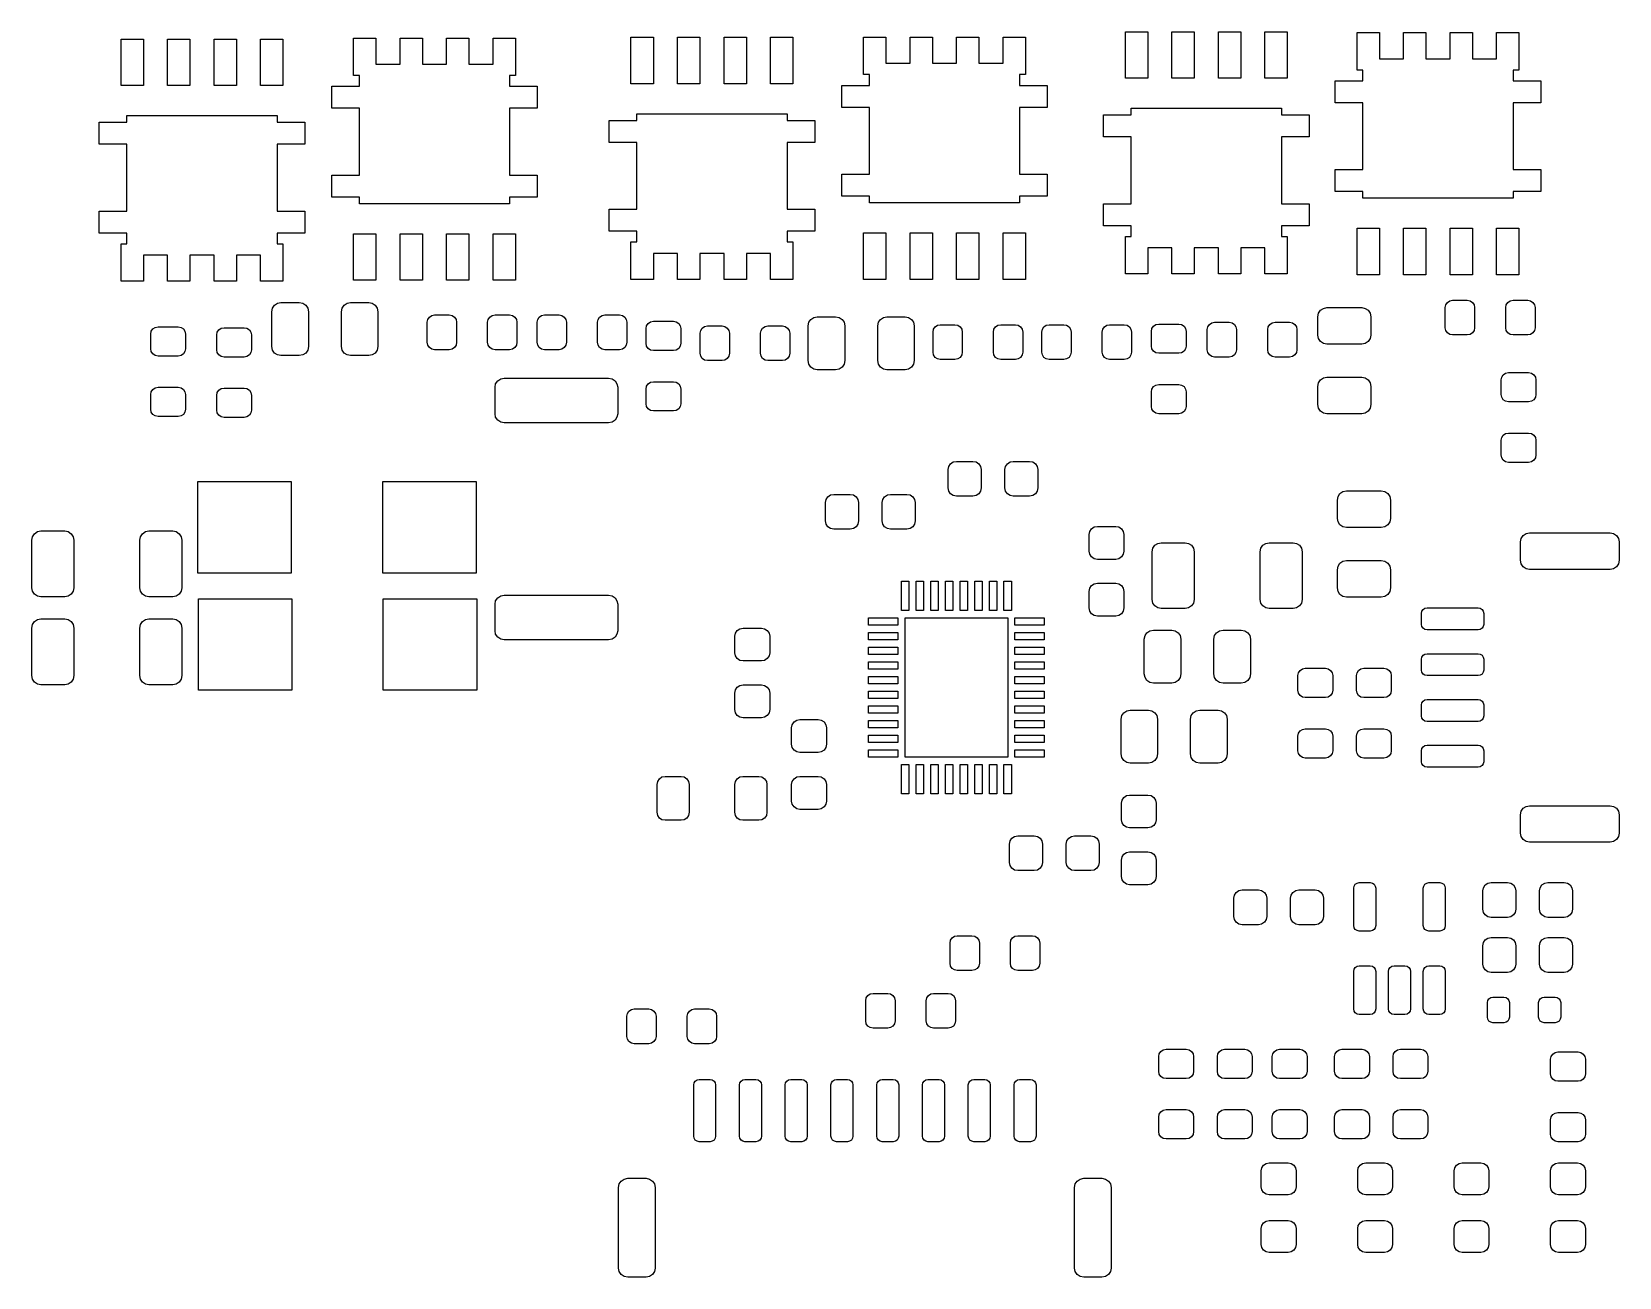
# Model space of a CAD drawing. Extents: x 4.88 to 6.59, y -5.87 to -4.53.
import ezdxf

# ---------------------------------------------------------------- set-up
doc = ezdxf.new("R2010")
doc.units = 0
doc.header["$MEASUREMENT"] = 0
doc.layers.add('BLACK', color=7, linetype='CONTINUOUS')

msp = doc.modelspace()

# ---------------------------------------------------------------- linework, layer by layer
at = {"layer": 'BLACK', "linetype": 'CONTINUOUS'}
for p, q in [((4.9799, -4.5852), (4.9799, -4.5352)), ((4.9799, -4.5352), (5.0039, -4.5352)), ((5.0039, -4.5352), (5.0039, -4.5852)), ((5.0299, -4.5852), (5.0299, -4.5352)), ((5.0299, -4.5352), (5.0539, -4.5352)), ((5.0539, -4.5352), (5.0539, -4.5852)), ((5.0799, -4.5852), (5.0799, -4.5352)), ((5.0799, -4.5352), (5.1039, -4.5352)), ((5.1039, -4.5352), (5.1039, -4.5852)), ((5.1299, -4.5852), (5.1299, -4.5352)), ((5.1299, -4.5352), (5.1539, -4.5352)), ((5.1539, -4.5352), (5.1539, -4.5852)), ((5.2299, -4.5744), (5.2299, -4.5343)), ((5.2299, -4.5343), (5.2539, -4.5343)), ((5.2539, -4.5343), (5.2539, -4.5622)), ((5.2799, -4.5622), (5.2799, -4.5343)), ((5.2799, -4.5343), (5.3039, -4.5343)), ((5.3039, -4.5343), (5.3039, -4.5622)), ((5.3299, -4.5622), (5.3299, -4.5343)), ((5.3299, -4.5343), (5.3539, -4.5343)), ((5.3539, -4.5343), (5.3539, -4.5622)), ((5.3799, -4.5622), (5.3799, -4.5343)), ((5.3799, -4.5343), (5.4039, -4.5343)), ((5.4039, -4.5343), (5.4039, -4.5744)), ((5.5281, -4.5833), (5.5281, -4.5333)), ((5.5281, -4.5333), (5.5522, -4.5333)), ((5.5522, -4.5333), (5.5522, -4.5833)), ((5.5781, -4.5833), (5.5781, -4.5333)), ((5.5781, -4.5333), (5.6022, -4.5333)), ((5.6022, -4.5333), (5.6022, -4.5833)), ((5.6281, -4.5833), (5.6281, -4.5333)), ((5.6281, -4.5333), (5.6522, -4.5333)), ((5.6522, -4.5333), (5.6522, -4.5833)), ((5.6781, -4.5833), (5.6781, -4.5333)), ((5.6781, -4.5333), (5.7022, -4.5333)), ((5.7022, -4.5333), (5.7022, -4.5833)), ((5.7781, -4.5734), (5.7781, -4.5333)), ((5.7781, -4.5333), (5.8022, -4.5333)), ((5.8022, -4.5333), (5.8022, -4.5612)), ((5.8281, -4.5612), (5.8281, -4.5333)), ((5.8281, -4.5333), (5.8522, -4.5333)), ((5.8522, -4.5333), (5.8522, -4.5612)), ((5.8781, -4.5612), (5.8781, -4.5333)), ((5.8781, -4.5333), (5.9022, -4.5333)), ((5.9022, -4.5333), (5.9022, -4.5612)), ((5.9281, -4.5612), (5.9281, -4.5333)), ((5.9281, -4.5333), (5.9522, -4.5333)), ((5.9522, -4.5333), (5.9522, -4.5734)), ((6.0596, -4.5774), (6.0596, -4.5274)), ((6.0596, -4.5274), (6.0837, -4.5274)), ((6.0837, -4.5274), (6.0837, -4.5774)), ((6.1096, -4.5774), (6.1096, -4.5274)), ((6.1096, -4.5274), (6.1337, -4.5274)), ((6.1337, -4.5274), (6.1337, -4.5774)), ((6.1596, -4.5774), (6.1596, -4.5274)), ((6.1596, -4.5274), (6.1837, -4.5274)), ((6.1837, -4.5274), (6.1837, -4.5774)), ((6.2096, -4.5774), (6.2096, -4.5274)), ((6.2096, -4.5274), (6.2337, -4.5274)), ((6.2337, -4.5274), (6.2337, -4.5774)), ((6.3087, -4.5685), (6.3087, -4.5283)), ((6.3087, -4.5283), (6.3327, -4.5283)), ((6.3327, -4.5283), (6.3327, -4.5563)), ((6.3587, -4.5563), (6.3587, -4.5283)), ((6.3587, -4.5283), (6.3827, -4.5283)), ((6.3827, -4.5283), (6.3827, -4.5563)), ((6.4087, -4.5563), (6.4087, -4.5283)), ((6.4087, -4.5283), (6.4327, -4.5283)), ((6.4327, -4.5283), (6.4327, -4.5563)), ((6.4587, -4.5563), (6.4587, -4.5283)), ((6.4587, -4.5283), (6.4827, -4.5283)), ((6.4827, -4.5283), (6.4827, -4.5685)), ((6.3327, -4.5563), (6.3587, -4.5563)), ((6.3827, -4.5563), (6.4087, -4.5563)), ((6.4327, -4.5563), (6.4587, -4.5563)), ((5.2539, -4.5622), (5.2799, -4.5622)), ((5.3039, -4.5622), (5.3299, -4.5622)), ((5.3539, -4.5622), (5.3799, -4.5622)), ((5.7844, -4.5734), (5.7781, -4.5734)), ((5.7844, -4.585), (5.7844, -4.5734)), ((5.8022, -4.5612), (5.8281, -4.5612)), ((5.8522, -4.5612), (5.8781, -4.5612)), ((5.9022, -4.5612), (5.9281, -4.5612)), ((5.9522, -4.5734), (5.9459, -4.5734)), ((5.9459, -4.5734), (5.9459, -4.585)), ((6.315, -4.5685), (6.3087, -4.5685)), ((6.315, -4.5801), (6.315, -4.5685)), ((6.4827, -4.5685), (6.4764, -4.5685)), ((6.4764, -4.5685), (6.4764, -4.5801)), ((5.0039, -4.5852), (4.9799, -4.5852)), ((5.0539, -4.5852), (5.0299, -4.5852)), ((5.1039, -4.5852), (5.0799, -4.5852)), ((5.1539, -4.5852), (5.1299, -4.5852)), ((5.2065, -4.6096), (5.2065, -4.586)), ((5.2065, -4.586), (5.2362, -4.586)), ((5.2362, -4.5744), (5.2299, -4.5744)), ((5.2362, -4.586), (5.2362, -4.5744)), ((5.4039, -4.5744), (5.3976, -4.5744)), ((5.3976, -4.5744), (5.3976, -4.586)), ((5.3976, -4.586), (5.4274, -4.586)), ((5.4274, -4.586), (5.4274, -4.6096)), ((5.5522, -4.5833), (5.5281, -4.5833)), ((5.6022, -4.5833), (5.5781, -4.5833)), ((5.6522, -4.5833), (5.6281, -4.5833)), ((5.7022, -4.5833), (5.6781, -4.5833)), ((5.7547, -4.6087), (5.7547, -4.585)), ((5.7547, -4.585), (5.7844, -4.585)), ((5.9459, -4.585), (5.9756, -4.585)), ((5.9756, -4.585), (5.9756, -4.6087)), ((6.0837, -4.5774), (6.0596, -4.5774)), ((6.1337, -4.5774), (6.1096, -4.5774)), ((6.1837, -4.5774), (6.1596, -4.5774)), ((6.2337, -4.5774), (6.2096, -4.5774)), ((6.2852, -4.6037), (6.2852, -4.5801)), ((6.2852, -4.5801), (6.315, -4.5801)), ((6.4764, -4.5801), (6.5061, -4.5801)), ((6.5061, -4.5801), (6.5061, -4.6037)), ((6.315, -4.6037), (6.2852, -4.6037)), ((6.315, -4.6756), (6.315, -4.6037)), ((6.5061, -4.6037), (6.4764, -4.6037)), ((6.4764, -4.6037), (6.4764, -4.6756)), ((4.9565, -4.6482), (4.9565, -4.6246)), ((4.9565, -4.6246), (4.9862, -4.6246)), ((4.9862, -4.6246), (4.9862, -4.6175)), ((4.9862, -4.6175), (5.1476, -4.6175)), ((5.1476, -4.6175), (5.1476, -4.6246)), ((5.1476, -4.6246), (5.1774, -4.6246)), ((5.1774, -4.6246), (5.1774, -4.6482)), ((5.2362, -4.6096), (5.2065, -4.6096)), ((5.2362, -4.6815), (5.2362, -4.6096)), ((5.4274, -4.6096), (5.3976, -4.6096)), ((5.3976, -4.6096), (5.3976, -4.6815)), ((5.5047, -4.6463), (5.5047, -4.6226)), ((5.5047, -4.6226), (5.5344, -4.6226)), ((5.5344, -4.6226), (5.5344, -4.6156)), ((5.5344, -4.6156), (5.6959, -4.6156)), ((5.6959, -4.6156), (5.6959, -4.6226)), ((5.6959, -4.6226), (5.7256, -4.6226)), ((5.7256, -4.6226), (5.7256, -4.6463)), ((5.7844, -4.6087), (5.7547, -4.6087)), ((5.7844, -4.6805), (5.7844, -4.6087)), ((5.9756, -4.6087), (5.9459, -4.6087)), ((5.9459, -4.6087), (5.9459, -4.6805)), ((6.0362, -4.6404), (6.0362, -4.6167)), ((6.0362, -4.6167), (6.0659, -4.6167)), ((6.0659, -4.6167), (6.0659, -4.6096)), ((6.0659, -4.6096), (6.2274, -4.6096)), ((6.2274, -4.6096), (6.2274, -4.6167)), ((6.2274, -4.6167), (6.2571, -4.6167)), ((6.2571, -4.6167), (6.2571, -4.6404)), ((6.0659, -4.6404), (6.0362, -4.6404)), ((6.0659, -4.7122), (6.0659, -4.6404)), ((6.2571, -4.6404), (6.2274, -4.6404)), ((6.2274, -4.6404), (6.2274, -4.7122)), ((4.9862, -4.6482), (4.9565, -4.6482)), ((4.9862, -4.7201), (4.9862, -4.6482)), ((5.1774, -4.6482), (5.1476, -4.6482)), ((5.1476, -4.6482), (5.1476, -4.7201)), ((5.5344, -4.6463), (5.5047, -4.6463)), ((5.5344, -4.7181), (5.5344, -4.6463)), ((5.7256, -4.6463), (5.6959, -4.6463)), ((5.6959, -4.6463), (5.6959, -4.7181)), ((6.2852, -4.6992), (6.2852, -4.6756)), ((6.2852, -4.6756), (6.315, -4.6756)), ((6.4764, -4.6756), (6.5061, -4.6756)), ((6.5061, -4.6756), (6.5061, -4.6992)), ((5.2065, -4.7051), (5.2065, -4.6815)), ((5.2065, -4.6815), (5.2362, -4.6815)), ((5.3976, -4.6815), (5.4274, -4.6815)), ((5.4274, -4.6815), (5.4274, -4.7051)), ((5.7547, -4.7041), (5.7547, -4.6805)), ((5.7547, -4.6805), (5.7844, -4.6805)), ((5.9459, -4.6805), (5.9756, -4.6805)), ((5.9756, -4.6805), (5.9756, -4.7041)), ((5.2362, -4.7051), (5.2065, -4.7051)), ((5.2362, -4.7122), (5.2362, -4.7051)), ((5.4274, -4.7051), (5.3976, -4.7051)), ((5.3976, -4.7051), (5.3976, -4.7122)), ((5.7844, -4.7041), (5.7547, -4.7041)), ((5.7844, -4.7112), (5.7844, -4.7041)), ((5.9756, -4.7041), (5.9459, -4.7041)), ((5.9459, -4.7041), (5.9459, -4.7112)), ((6.315, -4.6992), (6.2852, -4.6992)), ((6.315, -4.7063), (6.315, -4.6992)), ((6.4764, -4.7063), (6.315, -4.7063)), ((6.5061, -4.6992), (6.4764, -4.6992)), ((6.4764, -4.6992), (6.4764, -4.7063)), ((4.9565, -4.7437), (4.9565, -4.7201)), ((4.9565, -4.7201), (4.9862, -4.7201)), ((5.1476, -4.7201), (5.1774, -4.7201)), ((5.1774, -4.7201), (5.1774, -4.7437)), ((5.3976, -4.7122), (5.2362, -4.7122)), ((5.5047, -4.7417), (5.5047, -4.7181)), ((5.5047, -4.7181), (5.5344, -4.7181)), ((5.6959, -4.7181), (5.7256, -4.7181)), ((5.7256, -4.7181), (5.7256, -4.7417)), ((5.9459, -4.7112), (5.7844, -4.7112)), ((6.0362, -4.7358), (6.0362, -4.7122)), ((6.0362, -4.7122), (6.0659, -4.7122)), ((6.2274, -4.7122), (6.2571, -4.7122)), ((6.2571, -4.7122), (6.2571, -4.7358)), ((4.9862, -4.7437), (4.9565, -4.7437)), ((4.9862, -4.7553), (4.9862, -4.7437)), ((5.1774, -4.7437), (5.1476, -4.7437)), ((5.1476, -4.7437), (5.1476, -4.7553)), ((5.2299, -4.7945), (5.2299, -4.7445)), ((5.2299, -4.7445), (5.2539, -4.7445)), ((5.2539, -4.7445), (5.2539, -4.7945)), ((5.2799, -4.7945), (5.2799, -4.7445)), ((5.2799, -4.7445), (5.3039, -4.7445)), ((5.3039, -4.7445), (5.3039, -4.7945)), ((5.3299, -4.7945), (5.3299, -4.7445)), ((5.3299, -4.7445), (5.3539, -4.7445)), ((5.3539, -4.7445), (5.3539, -4.7945)), ((5.3799, -4.7945), (5.3799, -4.7445)), ((5.3799, -4.7445), (5.4039, -4.7445)), ((5.4039, -4.7445), (5.4039, -4.7945)), ((5.5344, -4.7417), (5.5047, -4.7417)), ((5.5344, -4.7533), (5.5344, -4.7417)), ((5.7256, -4.7417), (5.6959, -4.7417)), ((5.6959, -4.7417), (5.6959, -4.7533)), ((5.7781, -4.7935), (5.7781, -4.7435)), ((5.7781, -4.7435), (5.8022, -4.7435)), ((5.8022, -4.7435), (5.8022, -4.7935)), ((5.8281, -4.7935), (5.8281, -4.7435)), ((5.8281, -4.7435), (5.8522, -4.7435)), ((5.8522, -4.7435), (5.8522, -4.7935)), ((5.8781, -4.7935), (5.8781, -4.7435)), ((5.8781, -4.7435), (5.9022, -4.7435)), ((5.9022, -4.7435), (5.9022, -4.7935)), ((5.9281, -4.7935), (5.9281, -4.7435)), ((5.9281, -4.7435), (5.9522, -4.7435)), ((5.9522, -4.7435), (5.9522, -4.7935)), ((6.0659, -4.7358), (6.0362, -4.7358)), ((6.0659, -4.7474), (6.0659, -4.7358)), ((6.2571, -4.7358), (6.2274, -4.7358)), ((6.2274, -4.7358), (6.2274, -4.7474)), ((6.3087, -4.7886), (6.3087, -4.7386)), ((6.3087, -4.7386), (6.3327, -4.7386)), ((6.3327, -4.7386), (6.3327, -4.7886)), ((6.3587, -4.7886), (6.3587, -4.7386)), ((6.3587, -4.7386), (6.3827, -4.7386)), ((6.3827, -4.7386), (6.3827, -4.7886)), ((6.4087, -4.7886), (6.4087, -4.7386)), ((6.4087, -4.7386), (6.4327, -4.7386)), ((6.4327, -4.7386), (6.4327, -4.7886)), ((6.4587, -4.7886), (6.4587, -4.7386)), ((6.4587, -4.7386), (6.4827, -4.7386)), ((6.4827, -4.7386), (6.4827, -4.7886)), ((4.9799, -4.7955), (4.9799, -4.7553)), ((4.9799, -4.7553), (4.9862, -4.7553)), ((5.1476, -4.7553), (5.1539, -4.7553)), ((5.1539, -4.7553), (5.1539, -4.7955)), ((5.5281, -4.7935), (5.5281, -4.7533)), ((5.5281, -4.7533), (5.5344, -4.7533)), ((5.6959, -4.7533), (5.7022, -4.7533)), ((5.7022, -4.7533), (5.7022, -4.7935)), ((6.0596, -4.7876), (6.0596, -4.7474)), ((6.0596, -4.7474), (6.0659, -4.7474)), ((6.1096, -4.7596), (6.0837, -4.7596)), ((6.0837, -4.7596), (6.0837, -4.7876)), ((6.1096, -4.7876), (6.1096, -4.7596)), ((6.1596, -4.7596), (6.1337, -4.7596)), ((6.1337, -4.7596), (6.1337, -4.7876)), ((6.1596, -4.7876), (6.1596, -4.7596)), ((6.2096, -4.7596), (6.1837, -4.7596)), ((6.1837, -4.7596), (6.1837, -4.7876)), ((6.2096, -4.7876), (6.2096, -4.7596)), ((6.2274, -4.7474), (6.2337, -4.7474)), ((6.2337, -4.7474), (6.2337, -4.7876)), ((5.0299, -4.7675), (5.0039, -4.7675)), ((5.0039, -4.7675), (5.0039, -4.7955)), ((5.0299, -4.7955), (5.0299, -4.7675)), ((5.0799, -4.7675), (5.0539, -4.7675)), ((5.0539, -4.7675), (5.0539, -4.7955)), ((5.0799, -4.7955), (5.0799, -4.7675)), ((5.1299, -4.7675), (5.1039, -4.7675)), ((5.1039, -4.7675), (5.1039, -4.7955)), ((5.1299, -4.7955), (5.1299, -4.7675)), ((5.5781, -4.7656), (5.5522, -4.7656)), ((5.5522, -4.7656), (5.5522, -4.7935)), ((5.5781, -4.7935), (5.5781, -4.7656)), ((5.6281, -4.7656), (5.6022, -4.7656)), ((5.6022, -4.7656), (5.6022, -4.7935)), ((5.6281, -4.7935), (5.6281, -4.7656)), ((5.6781, -4.7656), (5.6522, -4.7656)), ((5.6522, -4.7656), (5.6522, -4.7935)), ((5.6781, -4.7935), (5.6781, -4.7656)), ((5.0039, -4.7955), (4.9799, -4.7955)), ((5.0539, -4.7955), (5.0299, -4.7955)), ((5.1039, -4.7955), (5.0799, -4.7955)), ((5.1539, -4.7955), (5.1299, -4.7955)), ((5.2539, -4.7945), (5.2299, -4.7945)), ((5.3039, -4.7945), (5.2799, -4.7945)), ((5.3539, -4.7945), (5.3299, -4.7945)), ((5.4039, -4.7945), (5.3799, -4.7945)), ((5.5522, -4.7935), (5.5281, -4.7935)), ((5.6022, -4.7935), (5.5781, -4.7935)), ((5.6522, -4.7935), (5.6281, -4.7935)), ((5.7022, -4.7935), (5.6781, -4.7935)), ((5.8022, -4.7935), (5.7781, -4.7935)), ((5.8522, -4.7935), (5.8281, -4.7935)), ((5.9022, -4.7935), (5.8781, -4.7935)), ((5.9522, -4.7935), (5.9281, -4.7935)), ((6.0837, -4.7876), (6.0596, -4.7876)), ((6.1337, -4.7876), (6.1096, -4.7876)), ((6.1837, -4.7876), (6.1596, -4.7876)), ((6.2337, -4.7876), (6.2096, -4.7876)), ((6.3327, -4.7886), (6.3087, -4.7886)), ((6.3827, -4.7886), (6.3587, -4.7886)), ((6.4327, -4.7886), (6.4087, -4.7886)), ((6.4827, -4.7886), (6.4587, -4.7886)), ((5.1419, -4.8283), (5.1427, -4.8245)), ((5.1419, -4.8657), (5.1419, -4.8283)), ((5.1427, -4.8245), (5.1448, -4.8213)), ((5.1448, -4.8213), (5.148, -4.8192)), ((5.148, -4.8192), (5.1518, -4.8185)), ((5.1518, -4.8185), (5.1714, -4.8185)), ((5.1714, -4.8185), (5.1752, -4.8192)), ((5.1752, -4.8192), (5.1784, -4.8213)), ((5.1784, -4.8213), (5.1805, -4.8245)), ((5.1805, -4.8245), (5.1813, -4.8283)), ((5.1813, -4.8283), (5.1813, -4.8657)), ((5.2167, -4.8283), (5.2175, -4.8245)), ((5.2167, -4.8657), (5.2167, -4.8283)), ((5.2175, -4.8245), (5.2196, -4.8213)), ((5.2196, -4.8213), (5.2228, -4.8192)), ((5.2228, -4.8192), (5.2266, -4.8185)), ((5.2266, -4.8185), (5.2462, -4.8185)), ((5.2462, -4.8185), (5.25, -4.8192)), ((5.25, -4.8192), (5.2532, -4.8213)), ((5.2532, -4.8213), (5.2553, -4.8245)), ((5.2553, -4.8245), (5.2561, -4.8283)), ((5.2561, -4.8283), (5.2561, -4.8657)), ((6.2672, -4.83), (6.2693, -4.8268)), ((6.2693, -4.8268), (6.2725, -4.8247)), ((6.2725, -4.8247), (6.2763, -4.8239)), ((6.2763, -4.8239), (6.3137, -4.8239)), ((6.3137, -4.8239), (6.3175, -4.8247)), ((6.3175, -4.8247), (6.3207, -4.8268)), ((6.3207, -4.8268), (6.3228, -4.83)), ((6.4035, -4.8238), (6.4041, -4.8208)), ((6.4035, -4.8455), (6.4035, -4.8238)), ((6.4041, -4.8208), (6.4058, -4.8183)), ((6.4058, -4.8183), (6.4084, -4.8165)), ((6.4084, -4.8165), (6.4114, -4.8159)), ((6.4114, -4.8159), (6.4272, -4.8159)), ((6.4272, -4.8159), (6.4302, -4.8165)), ((6.4302, -4.8165), (6.4327, -4.8183)), ((6.4327, -4.8183), (6.4344, -4.8208)), ((6.4344, -4.8208), (6.435, -4.8238)), ((6.435, -4.8238), (6.435, -4.8455)), ((6.4685, -4.8238), (6.4691, -4.8208)), ((6.4685, -4.8455), (6.4685, -4.8238)), ((6.4691, -4.8208), (6.4708, -4.8183)), ((6.4708, -4.8183), (6.4734, -4.8165)), ((6.4734, -4.8165), (6.4764, -4.8159)), ((6.4764, -4.8159), (6.4921, -4.8159)), ((6.4921, -4.8159), (6.4951, -4.8165)), ((6.4951, -4.8165), (6.4977, -4.8183)), ((6.4977, -4.8183), (6.4994, -4.8208)), ((6.4994, -4.8208), (6.5, -4.8238)), ((6.5, -4.8238), (6.5, -4.8455)), ((5.0124, -4.8493), (5.0141, -4.8468)), ((5.0141, -4.8468), (5.0167, -4.8451)), ((5.0167, -4.8451), (5.0197, -4.8445)), ((5.0197, -4.8445), (5.0413, -4.8445)), ((5.0413, -4.8445), (5.0444, -4.8451)), ((5.0444, -4.8451), (5.0469, -4.8468)), ((5.0469, -4.8468), (5.0486, -4.8493)), ((5.085, -4.8478), (5.0875, -4.8461)), ((5.0875, -4.8461), (5.0906, -4.8455)), ((5.0906, -4.8455), (5.1122, -4.8455)), ((5.1122, -4.8455), (5.1152, -4.8461)), ((5.1152, -4.8461), (5.1178, -4.8478)), ((5.3091, -4.8396), (5.3097, -4.8366)), ((5.3091, -4.8612), (5.3091, -4.8396)), ((5.3097, -4.8366), (5.3114, -4.834)), ((5.3114, -4.834), (5.3139, -4.8323)), ((5.3139, -4.8323), (5.3169, -4.8317)), ((5.3169, -4.8317), (5.3327, -4.8317)), ((5.3327, -4.8317), (5.3357, -4.8323)), ((5.3357, -4.8323), (5.3382, -4.834)), ((5.3382, -4.834), (5.34, -4.8366)), ((5.34, -4.8366), (5.3406, -4.8396)), ((5.3406, -4.8396), (5.3406, -4.8612)), ((5.374, -4.8396), (5.3746, -4.8366)), ((5.374, -4.8612), (5.374, -4.8396)), ((5.3746, -4.8366), (5.3763, -4.834)), ((5.3763, -4.834), (5.3789, -4.8323)), ((5.3789, -4.8323), (5.3819, -4.8317)), ((5.3819, -4.8317), (5.3976, -4.8317)), ((5.3976, -4.8317), (5.4007, -4.8323)), ((5.4007, -4.8323), (5.4032, -4.834)), ((5.4032, -4.834), (5.4049, -4.8366)), ((5.4049, -4.8366), (5.4055, -4.8396)), ((5.4055, -4.8396), (5.4055, -4.8612)), ((5.4272, -4.8396), (5.4278, -4.8366)), ((5.4272, -4.8612), (5.4272, -4.8396)), ((5.4278, -4.8366), (5.4295, -4.834)), ((5.4295, -4.834), (5.432, -4.8323)), ((5.432, -4.8323), (5.435, -4.8317)), ((5.435, -4.8317), (5.4508, -4.8317)), ((5.4508, -4.8317), (5.4538, -4.8323)), ((5.4538, -4.8323), (5.4564, -4.834)), ((5.4564, -4.834), (5.4581, -4.8366)), ((5.4581, -4.8366), (5.4587, -4.8396)), ((5.4587, -4.8396), (5.4587, -4.8612)), ((5.4921, -4.8396), (5.4927, -4.8366)), ((5.4921, -4.8612), (5.4921, -4.8396)), ((5.4927, -4.8366), (5.4944, -4.834)), ((5.4944, -4.834), (5.497, -4.8323)), ((5.497, -4.8323), (5.5, -4.8317)), ((5.5, -4.8317), (5.5157, -4.8317)), ((5.5157, -4.8317), (5.5188, -4.8323)), ((5.5188, -4.8323), (5.5213, -4.834)), ((5.5213, -4.834), (5.523, -4.8366)), ((5.523, -4.8366), (5.5236, -4.8396)), ((5.5236, -4.8396), (5.5236, -4.8612)), ((5.5443, -4.8465), (5.5449, -4.8434)), ((5.5443, -4.8622), (5.5443, -4.8465)), ((5.5449, -4.8434), (5.5466, -4.8409)), ((5.5466, -4.8409), (5.5492, -4.8392)), ((5.5492, -4.8392), (5.5522, -4.8386)), ((5.5522, -4.8386), (5.5738, -4.8386)), ((5.5738, -4.8386), (5.5768, -4.8392)), ((5.5768, -4.8392), (5.5794, -4.8409)), ((5.5794, -4.8409), (5.5811, -4.8434)), ((5.5811, -4.8434), (5.5817, -4.8465)), ((5.5817, -4.8465), (5.5817, -4.8622)), ((5.603, -4.8484), (5.6047, -4.8458)), ((5.6047, -4.8458), (5.6072, -4.8441)), ((5.6072, -4.8441), (5.6102, -4.8435)), ((5.6102, -4.8435), (5.626, -4.8435)), ((5.626, -4.8435), (5.629, -4.8441)), ((5.629, -4.8441), (5.6316, -4.8458)), ((5.6316, -4.8458), (5.6333, -4.8484)), ((5.6679, -4.8484), (5.6696, -4.8458)), ((5.6696, -4.8458), (5.6722, -4.8441)), ((5.6722, -4.8441), (5.6752, -4.8435)), ((5.6752, -4.8435), (5.6909, -4.8435)), ((5.6909, -4.8435), (5.694, -4.8441)), ((5.694, -4.8441), (5.6965, -4.8458)), ((5.6965, -4.8458), (5.6982, -4.8484)), ((5.7185, -4.8435), (5.7193, -4.8397)), ((5.7185, -4.8809), (5.7185, -4.8435)), ((5.7193, -4.8397), (5.7214, -4.8365)), ((5.7214, -4.8365), (5.7246, -4.8344)), ((5.7246, -4.8344), (5.7283, -4.8337)), ((5.7283, -4.8337), (5.748, -4.8337)), ((5.748, -4.8337), (5.7518, -4.8344)), ((5.7518, -4.8344), (5.755, -4.8365)), ((5.755, -4.8365), (5.7571, -4.8397)), ((5.7571, -4.8397), (5.7579, -4.8435)), ((5.7579, -4.8435), (5.7579, -4.8809)), ((5.7933, -4.8435), (5.7941, -4.8397)), ((5.7933, -4.8809), (5.7933, -4.8435)), ((5.7941, -4.8397), (5.7962, -4.8365)), ((5.7962, -4.8365), (5.7994, -4.8344)), ((5.7994, -4.8344), (5.8031, -4.8337)), ((5.8031, -4.8337), (5.8228, -4.8337)), ((5.8228, -4.8337), (5.8266, -4.8344)), ((5.8266, -4.8344), (5.8298, -4.8365)), ((5.8298, -4.8365), (5.8319, -4.8397)), ((5.8319, -4.8397), (5.8327, -4.8435)), ((5.8327, -4.8435), (5.8327, -4.8809)), ((5.8534, -4.8472), (5.8551, -4.8446)), ((5.8551, -4.8446), (5.8576, -4.8429)), ((5.8576, -4.8429), (5.8606, -4.8423)), ((5.8606, -4.8423), (5.8764, -4.8423)), ((5.8764, -4.8423), (5.8794, -4.8429)), ((5.8794, -4.8429), (5.882, -4.8446)), ((5.882, -4.8446), (5.8837, -4.8472)), ((5.9183, -4.8472), (5.92, -4.8446)), ((5.92, -4.8446), (5.9226, -4.8429)), ((5.9226, -4.8429), (5.9256, -4.8423)), ((5.9256, -4.8423), (5.9414, -4.8423)), ((5.9414, -4.8423), (5.9444, -4.8429)), ((5.9444, -4.8429), (5.9469, -4.8446)), ((5.9469, -4.8446), (5.9486, -4.8472)), ((5.9704, -4.8472), (5.9721, -4.8446)), ((5.9721, -4.8446), (5.9746, -4.8429)), ((5.9746, -4.8429), (5.9776, -4.8423)), ((5.9776, -4.8423), (5.9934, -4.8423)), ((5.9934, -4.8423), (5.9964, -4.8429)), ((5.9964, -4.8429), (5.999, -4.8446)), ((5.999, -4.8446), (6.0007, -4.8472)), ((6.0353, -4.8472), (6.037, -4.8446)), ((6.037, -4.8446), (6.0396, -4.8429)), ((6.0396, -4.8429), (6.0426, -4.8423)), ((6.0426, -4.8423), (6.0584, -4.8423)), ((6.0584, -4.8423), (6.0614, -4.8429)), ((6.0614, -4.8429), (6.0639, -4.8446)), ((6.0639, -4.8446), (6.0656, -4.8472)), ((6.0876, -4.8494), (6.0882, -4.8464)), ((6.0882, -4.8464), (6.0899, -4.8438)), ((6.0899, -4.8438), (6.0925, -4.8421)), ((6.0925, -4.8421), (6.0955, -4.8415)), ((6.0955, -4.8415), (6.1171, -4.8415)), ((6.1171, -4.8415), (6.1201, -4.8421)), ((6.1201, -4.8421), (6.1227, -4.8438)), ((6.1227, -4.8438), (6.1244, -4.8464)), ((6.1244, -4.8464), (6.125, -4.8494)), ((6.1476, -4.8474), (6.1482, -4.8444)), ((6.1482, -4.8444), (6.1499, -4.8419)), ((6.1499, -4.8419), (6.1525, -4.8402)), ((6.1525, -4.8402), (6.1555, -4.8396)), ((6.1555, -4.8396), (6.1713, -4.8396)), ((6.1713, -4.8396), (6.1743, -4.8402)), ((6.1743, -4.8402), (6.1768, -4.8419)), ((6.1768, -4.8419), (6.1785, -4.8444)), ((6.1785, -4.8444), (6.1791, -4.8474)), ((6.2126, -4.8474), (6.2132, -4.8444)), ((6.2132, -4.8444), (6.2149, -4.8419)), ((6.2149, -4.8419), (6.2175, -4.8402)), ((6.2175, -4.8402), (6.2205, -4.8396)), ((6.2205, -4.8396), (6.2362, -4.8396)), ((6.2362, -4.8396), (6.2392, -4.8402)), ((6.2392, -4.8402), (6.2418, -4.8419)), ((6.2418, -4.8419), (6.2435, -4.8444)), ((6.2435, -4.8444), (6.2441, -4.8474)), ((6.2665, -4.8338), (6.2672, -4.83)), ((6.2665, -4.8534), (6.2665, -4.8338)), ((6.3228, -4.83), (6.3235, -4.8338)), ((6.3235, -4.8338), (6.3235, -4.8534)), ((6.4041, -4.8485), (6.4035, -4.8455)), ((6.435, -4.8455), (6.4344, -4.8485)), ((6.4691, -4.8485), (6.4685, -4.8455)), ((6.5, -4.8455), (6.4994, -4.8485)), ((5.0118, -4.8524), (5.0124, -4.8493)), ((5.0118, -4.8681), (5.0118, -4.8524)), ((5.0486, -4.8493), (5.0492, -4.8524)), ((5.0492, -4.8524), (5.0492, -4.8681)), ((5.0827, -4.8533), (5.0833, -4.8503)), ((5.0827, -4.8691), (5.0827, -4.8533)), ((5.0833, -4.8503), (5.085, -4.8478)), ((5.1178, -4.8478), (5.1195, -4.8503)), ((5.1195, -4.8503), (5.1201, -4.8533)), ((5.1201, -4.8533), (5.1201, -4.8691)), ((5.3097, -4.8642), (5.3091, -4.8612)), ((5.3406, -4.8612), (5.34, -4.8642)), ((5.3746, -4.8642), (5.374, -4.8612)), ((5.4055, -4.8612), (5.4049, -4.8642)), ((5.4278, -4.8642), (5.4272, -4.8612)), ((5.4587, -4.8612), (5.4581, -4.8642)), ((5.4927, -4.8642), (5.4921, -4.8612)), ((5.5236, -4.8612), (5.523, -4.8642)), ((5.5449, -4.8652), (5.5443, -4.8622)), ((5.5817, -4.8622), (5.5811, -4.8652)), ((5.6024, -4.8514), (5.603, -4.8484)), ((5.6024, -4.873), (5.6024, -4.8514)), ((5.6333, -4.8484), (5.6339, -4.8514)), ((5.6339, -4.8514), (5.6339, -4.873)), ((5.6673, -4.8514), (5.6679, -4.8484)), ((5.6673, -4.873), (5.6673, -4.8514)), ((5.6982, -4.8484), (5.6988, -4.8514)), ((5.6988, -4.8514), (5.6988, -4.873)), ((5.8528, -4.8502), (5.8534, -4.8472)), ((5.8528, -4.8718), (5.8528, -4.8502)), ((5.8837, -4.8472), (5.8843, -4.8502)), ((5.8843, -4.8502), (5.8843, -4.8718)), ((5.9177, -4.8502), (5.9183, -4.8472)), ((5.9177, -4.8718), (5.9177, -4.8502)), ((5.9486, -4.8472), (5.9492, -4.8502)), ((5.9492, -4.8502), (5.9492, -4.8718)), ((5.9698, -4.8502), (5.9704, -4.8472)), ((5.9698, -4.8718), (5.9698, -4.8502)), ((6.0007, -4.8472), (6.0013, -4.8502)), ((6.0013, -4.8502), (6.0013, -4.8718)), ((6.0347, -4.8502), (6.0353, -4.8472)), ((6.0347, -4.8718), (6.0347, -4.8502)), ((6.0656, -4.8472), (6.0662, -4.8502)), ((6.0662, -4.8502), (6.0662, -4.8718)), ((6.0876, -4.8652), (6.0876, -4.8494)), ((6.125, -4.8494), (6.125, -4.8652)), ((6.1476, -4.8691), (6.1476, -4.8474)), ((6.1791, -4.8474), (6.1791, -4.8691)), ((6.2126, -4.8691), (6.2126, -4.8474)), ((6.2441, -4.8474), (6.2441, -4.8691)), ((6.2672, -4.8572), (6.2665, -4.8534)), ((6.2693, -4.8604), (6.2672, -4.8572)), ((6.2725, -4.8625), (6.2693, -4.8604)), ((6.2763, -4.8633), (6.2725, -4.8625)), ((6.3137, -4.8633), (6.2763, -4.8633)), ((6.3175, -4.8625), (6.3137, -4.8633)), ((6.3207, -4.8604), (6.3175, -4.8625)), ((6.3228, -4.8572), (6.3207, -4.8604)), ((6.3235, -4.8534), (6.3228, -4.8572)), ((6.4058, -4.851), (6.4041, -4.8485)), ((6.4084, -4.8527), (6.4058, -4.851)), ((6.4114, -4.8533), (6.4084, -4.8527)), ((6.4272, -4.8533), (6.4114, -4.8533)), ((6.4302, -4.8527), (6.4272, -4.8533)), ((6.4327, -4.851), (6.4302, -4.8527)), ((6.4344, -4.8485), (6.4327, -4.851)), ((6.4708, -4.851), (6.4691, -4.8485)), ((6.4734, -4.8527), (6.4708, -4.851)), ((6.4764, -4.8533), (6.4734, -4.8527)), ((6.4921, -4.8533), (6.4764, -4.8533)), ((6.4951, -4.8527), (6.4921, -4.8533)), ((6.4977, -4.851), (6.4951, -4.8527)), ((6.4994, -4.8485), (6.4977, -4.851)), ((5.0124, -4.8711), (5.0118, -4.8681)), ((5.0141, -4.8737), (5.0124, -4.8711)), ((5.0167, -4.8754), (5.0141, -4.8737)), ((5.0197, -4.876), (5.0167, -4.8754)), ((5.0413, -4.876), (5.0197, -4.876)), ((5.0444, -4.8754), (5.0413, -4.876)), ((5.0469, -4.8737), (5.0444, -4.8754)), ((5.0486, -4.8711), (5.0469, -4.8737)), ((5.0492, -4.8681), (5.0486, -4.8711)), ((5.0833, -4.8721), (5.0827, -4.8691)), ((5.085, -4.8747), (5.0833, -4.8721)), ((5.0875, -4.8764), (5.085, -4.8747)), ((5.0906, -4.877), (5.0875, -4.8764)), ((5.1122, -4.877), (5.0906, -4.877)), ((5.1152, -4.8764), (5.1122, -4.877)), ((5.1178, -4.8747), (5.1152, -4.8764)), ((5.1195, -4.8721), (5.1178, -4.8747)), ((5.1201, -4.8691), (5.1195, -4.8721)), ((5.1427, -4.8695), (5.1419, -4.8657)), ((5.1448, -4.8727), (5.1427, -4.8695)), ((5.148, -4.8748), (5.1448, -4.8727)), ((5.1518, -4.8755), (5.148, -4.8748)), ((5.1714, -4.8755), (5.1518, -4.8755)), ((5.1752, -4.8748), (5.1714, -4.8755)), ((5.1784, -4.8727), (5.1752, -4.8748)), ((5.1805, -4.8695), (5.1784, -4.8727)), ((5.1813, -4.8657), (5.1805, -4.8695)), ((5.2175, -4.8695), (5.2167, -4.8657)), ((5.2196, -4.8727), (5.2175, -4.8695)), ((5.2228, -4.8748), (5.2196, -4.8727)), ((5.2266, -4.8755), (5.2228, -4.8748)), ((5.2462, -4.8755), (5.2266, -4.8755)), ((5.25, -4.8748), (5.2462, -4.8755)), ((5.2532, -4.8727), (5.25, -4.8748)), ((5.2553, -4.8695), (5.2532, -4.8727)), ((5.2561, -4.8657), (5.2553, -4.8695)), ((5.3114, -4.8668), (5.3097, -4.8642)), ((5.3139, -4.8685), (5.3114, -4.8668)), ((5.3169, -4.8691), (5.3139, -4.8685)), ((5.3327, -4.8691), (5.3169, -4.8691)), ((5.3357, -4.8685), (5.3327, -4.8691)), ((5.3382, -4.8668), (5.3357, -4.8685)), ((5.34, -4.8642), (5.3382, -4.8668)), ((5.3763, -4.8668), (5.3746, -4.8642)), ((5.3789, -4.8685), (5.3763, -4.8668)), ((5.3819, -4.8691), (5.3789, -4.8685)), ((5.3976, -4.8691), (5.3819, -4.8691)), ((5.4007, -4.8685), (5.3976, -4.8691)), ((5.4032, -4.8668), (5.4007, -4.8685)), ((5.4049, -4.8642), (5.4032, -4.8668)), ((5.4295, -4.8668), (5.4278, -4.8642)), ((5.432, -4.8685), (5.4295, -4.8668)), ((5.435, -4.8691), (5.432, -4.8685)), ((5.4508, -4.8691), (5.435, -4.8691)), ((5.4538, -4.8685), (5.4508, -4.8691)), ((5.4564, -4.8668), (5.4538, -4.8685)), ((5.4581, -4.8642), (5.4564, -4.8668)), ((5.4944, -4.8668), (5.4927, -4.8642)), ((5.497, -4.8685), (5.4944, -4.8668)), ((5.5, -4.8691), (5.497, -4.8685)), ((5.5157, -4.8691), (5.5, -4.8691)), ((5.5188, -4.8685), (5.5157, -4.8691)), ((5.5213, -4.8668), (5.5188, -4.8685)), ((5.523, -4.8642), (5.5213, -4.8668)), ((5.5466, -4.8678), (5.5449, -4.8652)), ((5.5492, -4.8695), (5.5466, -4.8678)), ((5.5522, -4.8701), (5.5492, -4.8695)), ((5.5738, -4.8701), (5.5522, -4.8701)), ((5.5768, -4.8695), (5.5738, -4.8701)), ((5.5794, -4.8678), (5.5768, -4.8695)), ((5.5811, -4.8652), (5.5794, -4.8678)), ((5.603, -4.876), (5.6024, -4.873)), ((5.6047, -4.8786), (5.603, -4.876)), ((5.6072, -4.8803), (5.6047, -4.8786)), ((5.6102, -4.8809), (5.6072, -4.8803)), ((5.626, -4.8809), (5.6102, -4.8809)), ((5.629, -4.8803), (5.626, -4.8809)), ((5.6316, -4.8786), (5.629, -4.8803)), ((5.6333, -4.876), (5.6316, -4.8786)), ((5.6339, -4.873), (5.6333, -4.876)), ((5.6679, -4.876), (5.6673, -4.873)), ((5.6696, -4.8786), (5.6679, -4.876)), ((5.6722, -4.8803), (5.6696, -4.8786)), ((5.6752, -4.8809), (5.6722, -4.8803)), ((5.6909, -4.8809), (5.6752, -4.8809)), ((5.694, -4.8803), (5.6909, -4.8809)), ((5.6965, -4.8786), (5.694, -4.8803)), ((5.6982, -4.876), (5.6965, -4.8786)), ((5.6988, -4.873), (5.6982, -4.876)), ((5.7193, -4.8847), (5.7185, -4.8809)), ((5.7579, -4.8809), (5.7571, -4.8847)), ((5.7941, -4.8847), (5.7933, -4.8809)), ((5.8327, -4.8809), (5.8319, -4.8847)), ((5.8534, -4.8748), (5.8528, -4.8718)), ((5.8551, -4.8774), (5.8534, -4.8748)), ((5.8576, -4.8791), (5.8551, -4.8774)), ((5.8606, -4.8797), (5.8576, -4.8791)), ((5.8764, -4.8797), (5.8606, -4.8797)), ((5.8794, -4.8791), (5.8764, -4.8797)), ((5.882, -4.8774), (5.8794, -4.8791)), ((5.8837, -4.8748), (5.882, -4.8774)), ((5.8843, -4.8718), (5.8837, -4.8748)), ((5.9183, -4.8748), (5.9177, -4.8718)), ((5.92, -4.8774), (5.9183, -4.8748)), ((5.9226, -4.8791), (5.92, -4.8774)), ((5.9256, -4.8797), (5.9226, -4.8791)), ((5.9414, -4.8797), (5.9256, -4.8797)), ((5.9444, -4.8791), (5.9414, -4.8797)), ((5.9469, -4.8774), (5.9444, -4.8791)), ((5.9486, -4.8748), (5.9469, -4.8774)), ((5.9492, -4.8718), (5.9486, -4.8748)), ((5.9704, -4.8748), (5.9698, -4.8718)), ((5.9721, -4.8774), (5.9704, -4.8748)), ((5.9746, -4.8791), (5.9721, -4.8774)), ((5.9776, -4.8797), (5.9746, -4.8791)), ((5.9934, -4.8797), (5.9776, -4.8797)), ((5.9964, -4.8791), (5.9934, -4.8797)), ((5.999, -4.8774), (5.9964, -4.8791)), ((6.0007, -4.8748), (5.999, -4.8774)), ((6.0013, -4.8718), (6.0007, -4.8748)), ((6.0353, -4.8748), (6.0347, -4.8718)), ((6.037, -4.8774), (6.0353, -4.8748)), ((6.0396, -4.8791), (6.037, -4.8774)), ((6.0426, -4.8797), (6.0396, -4.8791)), ((6.0584, -4.8797), (6.0426, -4.8797)), ((6.0614, -4.8791), (6.0584, -4.8797)), ((6.0639, -4.8774), (6.0614, -4.8791)), ((6.0656, -4.8748), (6.0639, -4.8774)), ((6.0662, -4.8718), (6.0656, -4.8748)), ((6.0882, -4.8682), (6.0876, -4.8652)), ((6.0899, -4.8707), (6.0882, -4.8682)), ((6.0925, -4.8724), (6.0899, -4.8707)), ((6.0955, -4.873), (6.0925, -4.8724)), ((6.1171, -4.873), (6.0955, -4.873)), ((6.1201, -4.8724), (6.1171, -4.873)), ((6.1227, -4.8707), (6.1201, -4.8724)), ((6.1244, -4.8682), (6.1227, -4.8707)), ((6.125, -4.8652), (6.1244, -4.8682)), ((6.1482, -4.8721), (6.1476, -4.8691)), ((6.1499, -4.8747), (6.1482, -4.8721)), ((6.1525, -4.8764), (6.1499, -4.8747)), ((6.1555, -4.877), (6.1525, -4.8764)), ((6.1713, -4.877), (6.1555, -4.877)), ((6.1743, -4.8764), (6.1713, -4.877)), ((6.1768, -4.8747), (6.1743, -4.8764)), ((6.1785, -4.8721), (6.1768, -4.8747)), ((6.1791, -4.8691), (6.1785, -4.8721)), ((6.2132, -4.8721), (6.2126, -4.8691)), ((6.2149, -4.8747), (6.2132, -4.8721)), ((6.2175, -4.8764), (6.2149, -4.8747)), ((6.2205, -4.877), (6.2175, -4.8764)), ((6.2362, -4.877), (6.2205, -4.877)), ((6.2392, -4.8764), (6.2362, -4.877)), ((6.2418, -4.8747), (6.2392, -4.8764)), ((6.2435, -4.8721), (6.2418, -4.8747)), ((6.2441, -4.8691), (6.2435, -4.8721)), ((5.7214, -4.8879), (5.7193, -4.8847)), ((5.7246, -4.89), (5.7214, -4.8879)), ((5.7283, -4.8907), (5.7246, -4.89)), ((5.748, -4.8907), (5.7283, -4.8907)), ((5.7518, -4.89), (5.748, -4.8907)), ((5.755, -4.8879), (5.7518, -4.89)), ((5.7571, -4.8847), (5.755, -4.8879)), ((5.7962, -4.8879), (5.7941, -4.8847)), ((5.7994, -4.89), (5.7962, -4.8879)), ((5.8031, -4.8907), (5.7994, -4.89)), ((5.8228, -4.8907), (5.8031, -4.8907)), ((5.8266, -4.89), (5.8228, -4.8907)), ((5.8298, -4.8879), (5.8266, -4.89)), ((5.8319, -4.8847), (5.8298, -4.8879)), ((6.4642, -4.8986), (6.4659, -4.896)), ((6.4659, -4.896), (6.4684, -4.8943)), ((6.4684, -4.8943), (6.4715, -4.8937)), ((6.4715, -4.8937), (6.4931, -4.8937)), ((6.4931, -4.8937), (6.4961, -4.8943)), ((6.4961, -4.8943), (6.4987, -4.896)), ((6.4987, -4.896), (6.5004, -4.8986)), ((5.0118, -4.9173), (5.0124, -4.9143)), ((5.0124, -4.9143), (5.0141, -4.9118)), ((5.0141, -4.9118), (5.0167, -4.91)), ((5.0167, -4.91), (5.0197, -4.9094)), ((5.0197, -4.9094), (5.0413, -4.9094)), ((5.0413, -4.9094), (5.0444, -4.91)), ((5.0444, -4.91), (5.0469, -4.9118)), ((5.0469, -4.9118), (5.0486, -4.9143)), ((5.0486, -4.9143), (5.0492, -4.9173)), ((5.0833, -4.9153), (5.085, -4.9127)), ((5.085, -4.9127), (5.0875, -4.911)), ((5.0875, -4.911), (5.0906, -4.9104)), ((5.0906, -4.9104), (5.1122, -4.9104)), ((5.1122, -4.9104), (5.1152, -4.911)), ((5.1152, -4.911), (5.1178, -4.9127)), ((5.1178, -4.9127), (5.1195, -4.9153)), ((5.3819, -4.9094), (5.3826, -4.9057)), ((5.3819, -4.938), (5.3819, -4.9094)), ((5.3826, -4.9057), (5.3848, -4.9025)), ((5.3848, -4.9025), (5.388, -4.9004)), ((5.388, -4.9004), (5.3917, -4.8996)), ((5.3917, -4.8996), (5.5039, -4.8996)), ((5.5039, -4.8996), (5.5077, -4.9004)), ((5.5077, -4.9004), (5.5109, -4.9025)), ((5.5109, -4.9025), (5.513, -4.9057)), ((5.513, -4.9057), (5.5138, -4.9094)), ((5.5138, -4.9094), (5.5138, -4.938)), ((5.5443, -4.9114), (5.5449, -4.9084)), ((5.5443, -4.9272), (5.5443, -4.9114)), ((5.5449, -4.9084), (5.5466, -4.9058)), ((5.5466, -4.9058), (5.5492, -4.9041)), ((5.5492, -4.9041), (5.5522, -4.9035)), ((5.5522, -4.9035), (5.5738, -4.9035)), ((5.5738, -4.9035), (5.5768, -4.9041)), ((5.5768, -4.9041), (5.5794, -4.9058)), ((5.5794, -4.9058), (5.5811, -4.9084)), ((5.5811, -4.9084), (5.5817, -4.9114)), ((5.5817, -4.9114), (5.5817, -4.9272)), ((6.0876, -4.9144), (6.0882, -4.9114)), ((6.0876, -4.9301), (6.0876, -4.9144)), ((6.0882, -4.9114), (6.0899, -4.9088)), ((6.0899, -4.9088), (6.0925, -4.9071)), ((6.0925, -4.9071), (6.0955, -4.9065)), ((6.0955, -4.9065), (6.1171, -4.9065)), ((6.1171, -4.9065), (6.1201, -4.9071)), ((6.1201, -4.9071), (6.1227, -4.9088)), ((6.1227, -4.9088), (6.1244, -4.9114)), ((6.1244, -4.9114), (6.125, -4.9144)), ((6.125, -4.9144), (6.125, -4.9301)), ((6.2665, -4.9086), (6.2672, -4.9048)), ((6.2665, -4.9282), (6.2665, -4.9086)), ((6.2672, -4.9048), (6.2693, -4.9016)), ((6.2693, -4.9016), (6.2725, -4.8995)), ((6.2725, -4.8995), (6.2763, -4.8987)), ((6.2763, -4.8987), (6.3137, -4.8987)), ((6.3137, -4.8987), (6.3175, -4.8995)), ((6.3175, -4.8995), (6.3207, -4.9016)), ((6.3207, -4.9016), (6.3228, -4.9048)), ((6.3228, -4.9048), (6.3235, -4.9086)), ((6.3235, -4.9086), (6.3235, -4.9282)), ((6.4636, -4.9016), (6.4642, -4.8986)), ((6.4636, -4.9173), (6.4636, -4.9016)), ((6.5004, -4.8986), (6.501, -4.9016)), ((6.501, -4.9016), (6.501, -4.9173)), ((5.0118, -4.9331), (5.0118, -4.9173)), ((5.0492, -4.9173), (5.0492, -4.9331)), ((5.0827, -4.9183), (5.0833, -4.9153)), ((5.0827, -4.9341), (5.0827, -4.9183)), ((5.1195, -4.9153), (5.1201, -4.9183)), ((5.1201, -4.9183), (5.1201, -4.9341)), ((5.5449, -4.9302), (5.5443, -4.9272)), ((5.5466, -4.9327), (5.5449, -4.9302)), ((5.5811, -4.9302), (5.5794, -4.9327)), ((5.5817, -4.9272), (5.5811, -4.9302)), ((6.0882, -4.9331), (6.0876, -4.9301)), ((6.125, -4.9301), (6.1244, -4.9331)), ((6.2672, -4.932), (6.2665, -4.9282)), ((6.2693, -4.9352), (6.2672, -4.932)), ((6.3228, -4.932), (6.3207, -4.9352)), ((6.3235, -4.9282), (6.3228, -4.932)), ((6.4642, -4.9203), (6.4636, -4.9173)), ((6.4659, -4.9229), (6.4642, -4.9203)), ((6.4684, -4.9246), (6.4659, -4.9229)), ((6.4715, -4.9252), (6.4684, -4.9246)), ((6.4931, -4.9252), (6.4715, -4.9252)), ((6.4961, -4.9246), (6.4931, -4.9252)), ((6.4987, -4.9229), (6.4961, -4.9246)), ((6.5004, -4.9203), (6.4987, -4.9229)), ((6.501, -4.9173), (6.5004, -4.9203)), ((5.0124, -4.9361), (5.0118, -4.9331)), ((5.0141, -4.9386), (5.0124, -4.9361)), ((5.0167, -4.9403), (5.0141, -4.9386)), ((5.0197, -4.9409), (5.0167, -4.9403)), ((5.0413, -4.9409), (5.0197, -4.9409)), ((5.0444, -4.9403), (5.0413, -4.9409)), ((5.0469, -4.9386), (5.0444, -4.9403)), ((5.0486, -4.9361), (5.0469, -4.9386)), ((5.0492, -4.9331), (5.0486, -4.9361)), ((5.0833, -4.9371), (5.0827, -4.9341)), ((5.085, -4.9396), (5.0833, -4.9371)), ((5.0875, -4.9413), (5.085, -4.9396)), ((5.0906, -4.9419), (5.0875, -4.9413)), ((5.1122, -4.9419), (5.0906, -4.9419)), ((5.1152, -4.9413), (5.1122, -4.9419)), ((5.1178, -4.9396), (5.1152, -4.9413)), ((5.1195, -4.9371), (5.1178, -4.9396)), ((5.1201, -4.9341), (5.1195, -4.9371)), ((5.3826, -4.9418), (5.3819, -4.938)), ((5.3848, -4.945), (5.3826, -4.9418)), ((5.388, -4.9471), (5.3848, -4.945)), ((5.3917, -4.9478), (5.388, -4.9471)), ((5.5039, -4.9478), (5.3917, -4.9478)), ((5.5077, -4.9471), (5.5039, -4.9478)), ((5.5109, -4.945), (5.5077, -4.9471)), ((5.513, -4.9418), (5.5109, -4.945)), ((5.5138, -4.938), (5.513, -4.9418)), ((5.5492, -4.9344), (5.5466, -4.9327)), ((5.5522, -4.935), (5.5492, -4.9344)), ((5.5738, -4.935), (5.5522, -4.935)), ((5.5768, -4.9344), (5.5738, -4.935)), ((5.5794, -4.9327), (5.5768, -4.9344)), ((6.0899, -4.9357), (6.0882, -4.9331)), ((6.0925, -4.9374), (6.0899, -4.9357)), ((6.0955, -4.938), (6.0925, -4.9374)), ((6.1171, -4.938), (6.0955, -4.938)), ((6.1201, -4.9374), (6.1171, -4.938)), ((6.1227, -4.9357), (6.1201, -4.9374)), ((6.1244, -4.9331), (6.1227, -4.9357)), ((6.2725, -4.9373), (6.2693, -4.9352)), ((6.2763, -4.9381), (6.2725, -4.9373)), ((6.3137, -4.9381), (6.2763, -4.9381)), ((6.3175, -4.9373), (6.3137, -4.9381)), ((6.3207, -4.9352), (6.3175, -4.9373)), ((6.4636, -4.9665), (6.4642, -4.9635)), ((6.4642, -4.9635), (6.4659, -4.961)), ((6.4659, -4.961), (6.4684, -4.9593)), ((6.4684, -4.9593), (6.4715, -4.9587)), ((6.4715, -4.9587), (6.4931, -4.9587)), ((6.4931, -4.9587), (6.4961, -4.9593)), ((6.4961, -4.9593), (6.4987, -4.961)), ((6.4987, -4.961), (6.5004, -4.9635)), ((6.5004, -4.9635), (6.501, -4.9665)), ((6.4636, -4.9823), (6.4636, -4.9665)), ((6.4642, -4.9853), (6.4636, -4.9823)), ((6.501, -4.9823), (6.5004, -4.9853)), ((6.501, -4.9665), (6.501, -4.9823)), ((5.8691, -4.998), (5.8698, -4.9946)), ((5.8691, -5.0177), (5.8691, -4.998)), ((5.8698, -4.9946), (5.8717, -4.9918)), ((5.8717, -4.9918), (5.8746, -4.9898)), ((5.8746, -4.9898), (5.878, -4.9892)), ((5.878, -4.9892), (5.8957, -4.9892)), ((5.8957, -4.9892), (5.8991, -4.9898)), ((5.8991, -4.9898), (5.9019, -4.9918)), ((5.9019, -4.9918), (5.9039, -4.9946)), ((5.9039, -4.9946), (5.9045, -4.998)), ((5.9045, -4.998), (5.9045, -5.0177)), ((5.9301, -4.998), (5.9308, -4.9946)), ((5.9301, -5.0177), (5.9301, -4.998)), ((5.9308, -4.9946), (5.9327, -4.9918)), ((5.9327, -4.9918), (5.9356, -4.9898)), ((5.9356, -4.9898), (5.939, -4.9892)), ((5.939, -4.9892), (5.9567, -4.9892)), ((5.9567, -4.9892), (5.9601, -4.9898)), ((5.9601, -4.9898), (5.963, -4.9918)), ((5.963, -4.9918), (5.9649, -4.9946)), ((5.9649, -4.9946), (5.9656, -4.998)), ((5.9656, -4.998), (5.9656, -5.0177)), ((6.4659, -4.9879), (6.4642, -4.9853)), ((6.4684, -4.9896), (6.4659, -4.9879)), ((6.4715, -4.9902), (6.4684, -4.9896)), ((6.4931, -4.9902), (6.4715, -4.9902)), ((6.4961, -4.9896), (6.4931, -4.9902)), ((6.4987, -4.9879), (6.4961, -4.9896)), ((6.5004, -4.9853), (6.4987, -4.9879)), ((5.0625, -5.1092), (5.0625, -5.0108)), ((5.0625, -5.0108), (5.1629, -5.0108)), ((5.1629, -5.0108), (5.1629, -5.1092)), ((5.2613, -5.1092), (5.2613, -5.0108)), ((5.2613, -5.0108), (5.3617, -5.0108)), ((5.3617, -5.0108), (5.3617, -5.1092)), ((5.7372, -5.0335), (5.7379, -5.0301)), ((5.7372, -5.0531), (5.7372, -5.0335)), ((5.7379, -5.0301), (5.7398, -5.0272)), ((5.7398, -5.0272), (5.7427, -5.0253)), ((5.7427, -5.0253), (5.7461, -5.0246)), ((5.7461, -5.0246), (5.7638, -5.0246)), ((5.7638, -5.0246), (5.7672, -5.0253)), ((5.7672, -5.0253), (5.77, -5.0272)), ((5.77, -5.0272), (5.772, -5.0301)), ((5.772, -5.0301), (5.7726, -5.0335)), ((5.7726, -5.0335), (5.7726, -5.0531)), ((5.7982, -5.0335), (5.7989, -5.0301)), ((5.7982, -5.0531), (5.7982, -5.0335)), ((5.7989, -5.0301), (5.8008, -5.0272)), ((5.8008, -5.0272), (5.8037, -5.0253)), ((5.8037, -5.0253), (5.8071, -5.0246)), ((5.8071, -5.0246), (5.8248, -5.0246)), ((5.8248, -5.0246), (5.8282, -5.0253)), ((5.8282, -5.0253), (5.8311, -5.0272)), ((5.8311, -5.0272), (5.833, -5.0301)), ((5.833, -5.0301), (5.8337, -5.0335)), ((5.8337, -5.0335), (5.8337, -5.0531)), ((5.8698, -5.0211), (5.8691, -5.0177)), ((5.8717, -5.024), (5.8698, -5.0211)), ((5.8746, -5.0259), (5.8717, -5.024)), ((5.878, -5.0266), (5.8746, -5.0259)), ((5.8957, -5.0266), (5.878, -5.0266)), ((5.8991, -5.0259), (5.8957, -5.0266)), ((5.9019, -5.024), (5.8991, -5.0259)), ((5.9039, -5.0211), (5.9019, -5.024)), ((5.9045, -5.0177), (5.9039, -5.0211)), ((5.9308, -5.0211), (5.9301, -5.0177)), ((5.9327, -5.024), (5.9308, -5.0211)), ((5.9356, -5.0259), (5.9327, -5.024)), ((5.939, -5.0266), (5.9356, -5.0259)), ((5.9567, -5.0266), (5.939, -5.0266)), ((5.9601, -5.0259), (5.9567, -5.0266)), ((5.963, -5.024), (5.9601, -5.0259)), ((5.9649, -5.0211), (5.963, -5.024)), ((5.9656, -5.0177), (5.9649, -5.0211)), ((6.2875, -5.0308), (6.2882, -5.027)), ((6.2875, -5.0504), (6.2875, -5.0308)), ((6.2882, -5.027), (6.2903, -5.0238)), ((6.2903, -5.0238), (6.2935, -5.0217)), ((6.2935, -5.0217), (6.2973, -5.0209)), ((6.2973, -5.0209), (6.3347, -5.0209)), ((6.3347, -5.0209), (6.3385, -5.0217)), ((6.3385, -5.0217), (6.3417, -5.0238)), ((6.3417, -5.0238), (6.3438, -5.027)), ((6.3438, -5.027), (6.3445, -5.0308)), ((6.3445, -5.0308), (6.3445, -5.0504)), ((6.2882, -5.0542), (6.2875, -5.0504)), ((6.3445, -5.0504), (6.3438, -5.0542)), ((4.8846, -5.0701), (4.8867, -5.0669)), ((4.8867, -5.0669), (4.8899, -5.0647)), ((4.8899, -5.0647), (4.8937, -5.064)), ((4.8937, -5.064), (4.9193, -5.064)), ((4.9193, -5.064), (4.9231, -5.0647)), ((4.9231, -5.0647), (4.9263, -5.0669)), ((4.9263, -5.0669), (4.9284, -5.0701)), ((5.0007, -5.0701), (5.0029, -5.0669)), ((5.0029, -5.0669), (5.0061, -5.0647)), ((5.0061, -5.0647), (5.0098, -5.064)), ((5.0098, -5.064), (5.0354, -5.064)), ((5.0354, -5.064), (5.0392, -5.0647)), ((5.0392, -5.0647), (5.0424, -5.0669)), ((5.0424, -5.0669), (5.0445, -5.0701)), ((5.7379, -5.0565), (5.7372, -5.0531)), ((5.7398, -5.0594), (5.7379, -5.0565)), ((5.7427, -5.0613), (5.7398, -5.0594)), ((5.7461, -5.062), (5.7427, -5.0613)), ((5.7638, -5.062), (5.7461, -5.062)), ((5.7672, -5.0613), (5.7638, -5.062)), ((5.77, -5.0594), (5.7672, -5.0613)), ((5.772, -5.0565), (5.77, -5.0594)), ((5.7726, -5.0531), (5.772, -5.0565)), ((5.7989, -5.0565), (5.7982, -5.0531)), ((5.8008, -5.0594), (5.7989, -5.0565)), ((5.8037, -5.0613), (5.8008, -5.0594)), ((5.8071, -5.062), (5.8037, -5.0613)), ((5.8248, -5.062), (5.8071, -5.062)), ((5.8282, -5.0613), (5.8248, -5.062)), ((5.8311, -5.0594), (5.8282, -5.0613)), ((5.833, -5.0565), (5.8311, -5.0594)), ((5.8337, -5.0531), (5.833, -5.0565)), ((6.0207, -5.0679), (6.0213, -5.0645)), ((6.0207, -5.0856), (6.0207, -5.0679)), ((6.0213, -5.0645), (6.0233, -5.0616)), ((6.0233, -5.0616), (6.0261, -5.0597)), ((6.0261, -5.0597), (6.0295, -5.0591)), ((6.0295, -5.0591), (6.0492, -5.0591)), ((6.0492, -5.0591), (6.0526, -5.0597)), ((6.0526, -5.0597), (6.0555, -5.0616)), ((6.0555, -5.0616), (6.0574, -5.0645)), ((6.0574, -5.0645), (6.0581, -5.0679)), ((6.0581, -5.0679), (6.0581, -5.0856)), ((6.2903, -5.0574), (6.2882, -5.0542)), ((6.2935, -5.0595), (6.2903, -5.0574)), ((6.2973, -5.0603), (6.2935, -5.0595)), ((6.3347, -5.0603), (6.2973, -5.0603)), ((6.3385, -5.0595), (6.3347, -5.0603)), ((6.3417, -5.0574), (6.3385, -5.0595)), ((6.3438, -5.0542), (6.3417, -5.0574)), ((6.485, -5.072), (6.4871, -5.0688)), ((6.4871, -5.0688), (6.4903, -5.0667)), ((6.4903, -5.0667), (6.4941, -5.0659)), ((6.4941, -5.0659), (6.5807, -5.0659)), ((6.5807, -5.0659), (6.5845, -5.0667)), ((6.5845, -5.0667), (6.5877, -5.0688)), ((6.5877, -5.0688), (6.5898, -5.072)), ((4.8839, -5.0738), (4.8846, -5.0701)), ((4.8839, -5.125), (4.8839, -5.0738)), ((4.9284, -5.0701), (4.9291, -5.0738)), ((4.9291, -5.0738), (4.9291, -5.125)), ((5, -5.0738), (5.0007, -5.0701)), ((5, -5.125), (5, -5.0738)), ((5.0445, -5.0701), (5.0453, -5.0738)), ((5.0453, -5.0738), (5.0453, -5.125)), ((6.0213, -5.089), (6.0207, -5.0856)), ((6.0581, -5.0856), (6.0574, -5.089)), ((6.0883, -5.0864), (6.089, -5.0826)), ((6.089, -5.0826), (6.0912, -5.0794)), ((6.0912, -5.0794), (6.0944, -5.0773)), ((6.0944, -5.0773), (6.0981, -5.0766)), ((6.0981, -5.0766), (6.1237, -5.0766)), ((6.1237, -5.0766), (6.1275, -5.0773)), ((6.1275, -5.0773), (6.1307, -5.0794)), ((6.1307, -5.0794), (6.1328, -5.0826)), ((6.1328, -5.0826), (6.1336, -5.0864)), ((6.2044, -5.0864), (6.2052, -5.0826)), ((6.2052, -5.0826), (6.2073, -5.0794)), ((6.2073, -5.0794), (6.2105, -5.0773)), ((6.2105, -5.0773), (6.2143, -5.0766)), ((6.2143, -5.0766), (6.2399, -5.0766)), ((6.2399, -5.0766), (6.2436, -5.0773)), ((6.2436, -5.0773), (6.2468, -5.0794)), ((6.2468, -5.0794), (6.249, -5.0826)), ((6.249, -5.0826), (6.2497, -5.0864)), ((6.4843, -5.0758), (6.485, -5.072)), ((6.4843, -5.0955), (6.4843, -5.0758)), ((6.5898, -5.072), (6.5906, -5.0758)), ((6.5906, -5.0758), (6.5906, -5.0955)), ((6.0233, -5.0919), (6.0213, -5.089)), ((6.0261, -5.0938), (6.0233, -5.0919)), ((6.0295, -5.0945), (6.0261, -5.0938)), ((6.0492, -5.0945), (6.0295, -5.0945)), ((6.0526, -5.0938), (6.0492, -5.0945)), ((6.0555, -5.0919), (6.0526, -5.0938)), ((6.0574, -5.089), (6.0555, -5.0919)), ((6.0883, -5.1376), (6.0883, -5.0864)), ((6.1336, -5.0864), (6.1336, -5.1376)), ((6.2044, -5.1376), (6.2044, -5.0864)), ((6.2497, -5.0864), (6.2497, -5.1376)), ((6.2875, -5.1056), (6.2882, -5.1018)), ((6.2882, -5.1018), (6.2903, -5.0986)), ((6.2903, -5.0986), (6.2935, -5.0965)), ((6.2935, -5.0965), (6.2973, -5.0957)), ((6.2973, -5.0957), (6.3347, -5.0957)), ((6.3347, -5.0957), (6.3385, -5.0965)), ((6.3385, -5.0965), (6.3417, -5.0986)), ((6.3417, -5.0986), (6.3438, -5.1018)), ((6.3438, -5.1018), (6.3445, -5.1056)), ((6.485, -5.0992), (6.4843, -5.0955)), ((6.4871, -5.1024), (6.485, -5.0992)), ((6.4903, -5.1046), (6.4871, -5.1024)), ((6.5877, -5.1024), (6.5845, -5.1046)), ((6.5898, -5.0992), (6.5877, -5.1024)), ((6.5906, -5.0955), (6.5898, -5.0992)), ((5.1629, -5.1092), (5.0625, -5.1092)), ((5.3617, -5.1092), (5.2613, -5.1092)), ((5.8189, -5.1496), (5.8189, -5.1181)), ((5.8189, -5.1181), (5.8268, -5.1181)), ((5.8268, -5.1181), (5.8268, -5.1496)), ((5.8346, -5.1496), (5.8346, -5.1181)), ((5.8346, -5.1181), (5.8425, -5.1181)), ((5.8425, -5.1181), (5.8425, -5.1496)), ((5.8504, -5.1496), (5.8504, -5.1181)), ((5.8504, -5.1181), (5.8583, -5.1181)), ((5.8583, -5.1181), (5.8583, -5.1496)), ((5.8661, -5.1496), (5.8661, -5.1181)), ((5.8661, -5.1181), (5.874, -5.1181)), ((5.874, -5.1181), (5.874, -5.1496)), ((5.8819, -5.1496), (5.8819, -5.1181)), ((5.8819, -5.1181), (5.8898, -5.1181)), ((5.8898, -5.1181), (5.8898, -5.1496)), ((5.8976, -5.1496), (5.8976, -5.1181)), ((5.8976, -5.1181), (5.9055, -5.1181)), ((5.9055, -5.1181), (5.9055, -5.1496)), ((5.9134, -5.1496), (5.9134, -5.1181)), ((5.9134, -5.1181), (5.9213, -5.1181)), ((5.9213, -5.1181), (5.9213, -5.1496)), ((5.9291, -5.1496), (5.9291, -5.1181)), ((5.9291, -5.1181), (5.937, -5.1181)), ((5.937, -5.1181), (5.937, -5.1496)), ((6.0261, -5.1208), (6.0295, -5.1201)), ((6.0295, -5.1201), (6.0492, -5.1201)), ((6.0492, -5.1201), (6.0526, -5.1208)), ((6.2875, -5.1252), (6.2875, -5.1056)), ((6.3445, -5.1056), (6.3445, -5.1252)), ((6.4941, -5.1053), (6.4903, -5.1046)), ((6.5807, -5.1053), (6.4941, -5.1053)), ((6.5845, -5.1046), (6.5807, -5.1053)), ((4.8846, -5.1288), (4.8839, -5.125)), ((4.8867, -5.132), (4.8846, -5.1288)), ((4.8899, -5.1341), (4.8867, -5.132)), ((4.8937, -5.1348), (4.8899, -5.1341)), ((4.9193, -5.1348), (4.8937, -5.1348)), ((4.9231, -5.1341), (4.9193, -5.1348)), ((4.9263, -5.132), (4.9231, -5.1341)), ((4.9284, -5.1288), (4.9263, -5.132)), ((4.9291, -5.125), (4.9284, -5.1288)), ((5.0007, -5.1288), (5, -5.125)), ((5.0029, -5.132), (5.0007, -5.1288)), ((5.0061, -5.1341), (5.0029, -5.132)), ((5.0098, -5.1348), (5.0061, -5.1341)), ((5.0354, -5.1348), (5.0098, -5.1348)), ((5.0392, -5.1341), (5.0354, -5.1348)), ((5.0424, -5.132), (5.0392, -5.1341)), ((5.0445, -5.1288), (5.0424, -5.132)), ((5.0453, -5.125), (5.0445, -5.1288)), ((5.063, -5.2352), (5.063, -5.1368)), ((5.063, -5.1368), (5.1634, -5.1368)), ((5.1634, -5.1368), (5.1634, -5.2352)), ((5.2618, -5.2352), (5.2618, -5.1368)), ((5.2618, -5.1368), (5.3622, -5.1368)), ((5.3622, -5.1368), (5.3622, -5.2352)), ((5.3826, -5.1389), (5.3848, -5.1358)), ((5.3848, -5.1358), (5.388, -5.1336)), ((5.388, -5.1336), (5.3917, -5.1329)), ((5.3917, -5.1329), (5.5039, -5.1329)), ((5.5039, -5.1329), (5.5077, -5.1336)), ((5.5077, -5.1336), (5.5109, -5.1358)), ((5.5109, -5.1358), (5.513, -5.1389)), ((6.0207, -5.1289), (6.0213, -5.1255)), ((6.0207, -5.1467), (6.0207, -5.1289)), ((6.0213, -5.1255), (6.0233, -5.1227)), ((6.0233, -5.1227), (6.0261, -5.1208)), ((6.0526, -5.1208), (6.0555, -5.1227)), ((6.0555, -5.1227), (6.0574, -5.1255)), ((6.0574, -5.1255), (6.0581, -5.1289)), ((6.0581, -5.1289), (6.0581, -5.1467)), ((6.2882, -5.129), (6.2875, -5.1252)), ((6.2903, -5.1322), (6.2882, -5.129)), ((6.2935, -5.1343), (6.2903, -5.1322)), ((6.2973, -5.1351), (6.2935, -5.1343)), ((6.3347, -5.1351), (6.2973, -5.1351)), ((6.3385, -5.1343), (6.3347, -5.1351)), ((6.3417, -5.1322), (6.3385, -5.1343)), ((6.3438, -5.129), (6.3417, -5.1322)), ((6.3445, -5.1252), (6.3438, -5.129)), ((5.3819, -5.1427), (5.3826, -5.1389)), ((5.3819, -5.1713), (5.3819, -5.1427)), ((5.513, -5.1389), (5.5138, -5.1427)), ((5.5138, -5.1427), (5.5138, -5.1713)), ((5.8268, -5.1496), (5.8189, -5.1496)), ((5.8425, -5.1496), (5.8346, -5.1496)), ((5.8583, -5.1496), (5.8504, -5.1496)), ((5.874, -5.1496), (5.8661, -5.1496)), ((5.8898, -5.1496), (5.8819, -5.1496)), ((5.9055, -5.1496), (5.8976, -5.1496)), ((5.9213, -5.1496), (5.9134, -5.1496)), ((5.937, -5.1496), (5.9291, -5.1496)), ((6.0213, -5.15), (6.0207, -5.1467)), ((6.0233, -5.1529), (6.0213, -5.15)), ((6.0261, -5.1548), (6.0233, -5.1529)), ((6.0555, -5.1529), (6.0526, -5.1548)), ((6.0574, -5.15), (6.0555, -5.1529)), ((6.0581, -5.1467), (6.0574, -5.15)), ((6.089, -5.1414), (6.0883, -5.1376)), ((6.0912, -5.1446), (6.089, -5.1414)), ((6.0944, -5.1467), (6.0912, -5.1446)), ((6.0981, -5.1474), (6.0944, -5.1467)), ((6.1237, -5.1474), (6.0981, -5.1474)), ((6.1275, -5.1467), (6.1237, -5.1474)), ((6.1307, -5.1446), (6.1275, -5.1467)), ((6.1328, -5.1414), (6.1307, -5.1446)), ((6.1336, -5.1376), (6.1328, -5.1414)), ((6.2052, -5.1414), (6.2044, -5.1376)), ((6.2073, -5.1446), (6.2052, -5.1414)), ((6.2105, -5.1467), (6.2073, -5.1446)), ((6.2143, -5.1474), (6.2105, -5.1467)), ((6.2399, -5.1474), (6.2143, -5.1474)), ((6.2436, -5.1467), (6.2399, -5.1474)), ((6.2468, -5.1446), (6.2436, -5.1467)), ((6.249, -5.1414), (6.2468, -5.1446)), ((6.2497, -5.1376), (6.249, -5.1414)), ((6.378, -5.1526), (6.3784, -5.1503)), ((6.378, -5.1644), (6.378, -5.1526)), ((6.3784, -5.1503), (6.3797, -5.1484)), ((6.3797, -5.1484), (6.3816, -5.1471)), ((6.3816, -5.1471), (6.3839, -5.1467)), ((6.3839, -5.1467), (6.439, -5.1467)), ((6.439, -5.1467), (6.4412, -5.1471)), ((6.4412, -5.1471), (6.4432, -5.1484)), ((6.4432, -5.1484), (6.4444, -5.1503)), ((6.4444, -5.1503), (6.4449, -5.1526)), ((6.4449, -5.1526), (6.4449, -5.1644)), ((4.8839, -5.1683), (4.8846, -5.1645)), ((4.8839, -5.2195), (4.8839, -5.1683)), ((4.8846, -5.1645), (4.8867, -5.1613)), ((4.8867, -5.1613), (4.8899, -5.1592)), ((4.8899, -5.1592), (4.8937, -5.1585)), ((4.8937, -5.1585), (4.9193, -5.1585)), ((4.9193, -5.1585), (4.9231, -5.1592)), ((4.9231, -5.1592), (4.9263, -5.1613)), ((4.9263, -5.1613), (4.9284, -5.1645)), ((4.9284, -5.1645), (4.9291, -5.1683)), ((4.9291, -5.1683), (4.9291, -5.2195)), ((5, -5.1683), (5.0007, -5.1645)), ((5, -5.2195), (5, -5.1683)), ((5.0007, -5.1645), (5.0029, -5.1613)), ((5.0029, -5.1613), (5.0061, -5.1592)), ((5.0061, -5.1592), (5.0098, -5.1585)), ((5.0098, -5.1585), (5.0354, -5.1585)), ((5.0354, -5.1585), (5.0392, -5.1592)), ((5.0392, -5.1592), (5.0424, -5.1613)), ((5.0424, -5.1613), (5.0445, -5.1645)), ((5.0445, -5.1645), (5.0453, -5.1683)), ((5.0453, -5.1683), (5.0453, -5.2195)), ((5.3826, -5.175), (5.3819, -5.1713)), ((5.5138, -5.1713), (5.513, -5.175)), ((5.6404, -5.1738), (5.6424, -5.1709)), ((5.6424, -5.1709), (5.6452, -5.169)), ((5.6452, -5.169), (5.6486, -5.1683)), ((5.6486, -5.1683), (5.6683, -5.1683)), ((5.6683, -5.1683), (5.6717, -5.169)), ((5.6717, -5.169), (5.6746, -5.1709)), ((5.6746, -5.1709), (5.6765, -5.1738)), ((5.7835, -5.1654), (5.7835, -5.1575)), ((5.7835, -5.1575), (5.815, -5.1575)), ((5.815, -5.1654), (5.7835, -5.1654)), ((5.815, -5.1575), (5.815, -5.1654)), ((5.8228, -5.3071), (5.8228, -5.1575)), ((5.8228, -5.1575), (5.9331, -5.1575)), ((5.9331, -5.1575), (5.9331, -5.3071)), ((5.9409, -5.1654), (5.9409, -5.1575)), ((5.9409, -5.1575), (5.9724, -5.1575)), ((5.9724, -5.1654), (5.9409, -5.1654)), ((5.9724, -5.1575), (5.9724, -5.1654)), ((6.0295, -5.1555), (6.0261, -5.1548)), ((6.0492, -5.1555), (6.0295, -5.1555)), ((6.0526, -5.1548), (6.0492, -5.1555)), ((6.0828, -5.1733), (6.086, -5.1712)), ((6.086, -5.1712), (6.0898, -5.1705)), ((6.0898, -5.1705), (6.1094, -5.1705)), ((6.1094, -5.1705), (6.1132, -5.1712)), ((6.1132, -5.1712), (6.1164, -5.1733)), ((6.1576, -5.1733), (6.1608, -5.1712)), ((6.1608, -5.1712), (6.1646, -5.1705)), ((6.1646, -5.1705), (6.1842, -5.1705)), ((6.1842, -5.1705), (6.188, -5.1712)), ((6.188, -5.1712), (6.1912, -5.1733)), ((6.3784, -5.1666), (6.378, -5.1644)), ((6.3797, -5.1685), (6.3784, -5.1666)), ((6.3816, -5.1698), (6.3797, -5.1685)), ((6.3839, -5.1703), (6.3816, -5.1698)), ((6.439, -5.1703), (6.3839, -5.1703)), ((6.4412, -5.1698), (6.439, -5.1703)), ((6.4432, -5.1685), (6.4412, -5.1698)), ((6.4444, -5.1666), (6.4432, -5.1685)), ((6.4449, -5.1644), (6.4444, -5.1666)), ((5.3848, -5.1782), (5.3826, -5.175)), ((5.388, -5.1804), (5.3848, -5.1782)), ((5.3917, -5.1811), (5.388, -5.1804)), ((5.5039, -5.1811), (5.3917, -5.1811)), ((5.5077, -5.1804), (5.5039, -5.1811)), ((5.5109, -5.1782), (5.5077, -5.1804)), ((5.513, -5.175), (5.5109, -5.1782)), ((5.6398, -5.1772), (5.6404, -5.1738)), ((5.6398, -5.1949), (5.6398, -5.1772)), ((5.6765, -5.1738), (5.6772, -5.1772)), ((5.6772, -5.1772), (5.6772, -5.1949)), ((5.7835, -5.1811), (5.7835, -5.1732)), ((5.7835, -5.1732), (5.815, -5.1732)), ((5.815, -5.1811), (5.7835, -5.1811)), ((5.815, -5.1732), (5.815, -5.1811)), ((5.9409, -5.1811), (5.9409, -5.1732)), ((5.9409, -5.1732), (5.9724, -5.1732)), ((5.9724, -5.1811), (5.9409, -5.1811)), ((5.9724, -5.1732), (5.9724, -5.1811)), ((6.0799, -5.1803), (6.0807, -5.1765)), ((6.0799, -5.2177), (6.0799, -5.1803)), ((6.0807, -5.1765), (6.0828, -5.1733)), ((6.1164, -5.1733), (6.1185, -5.1765)), ((6.1185, -5.1765), (6.1193, -5.1803)), ((6.1193, -5.1803), (6.1193, -5.2177)), ((6.1547, -5.1803), (6.1555, -5.1765)), ((6.1547, -5.2177), (6.1547, -5.1803)), ((6.1555, -5.1765), (6.1576, -5.1733)), ((6.1912, -5.1733), (6.1933, -5.1765)), ((6.1933, -5.1765), (6.1941, -5.1803)), ((6.1941, -5.1803), (6.1941, -5.2177)), ((5.6404, -5.1983), (5.6398, -5.1949)), ((5.6424, -5.2011), (5.6404, -5.1983)), ((5.6452, -5.2031), (5.6424, -5.2011)), ((5.6486, -5.2037), (5.6452, -5.2031)), ((5.6683, -5.2037), (5.6486, -5.2037)), ((5.6717, -5.2031), (5.6683, -5.2037)), ((5.6746, -5.2011), (5.6717, -5.2031)), ((5.6765, -5.1983), (5.6746, -5.2011)), ((5.6772, -5.1949), (5.6765, -5.1983)), ((5.7835, -5.1969), (5.7835, -5.189)), ((5.7835, -5.189), (5.815, -5.189)), ((5.815, -5.1969), (5.7835, -5.1969)), ((5.7835, -5.2126), (5.7835, -5.2047)), ((5.7835, -5.2047), (5.815, -5.2047)), ((5.815, -5.189), (5.815, -5.1969)), ((5.815, -5.2047), (5.815, -5.2126)), ((5.9409, -5.1969), (5.9409, -5.189)), ((5.9409, -5.189), (5.9724, -5.189)), ((5.9724, -5.1969), (5.9409, -5.1969)), ((5.9409, -5.2126), (5.9409, -5.2047)), ((5.9409, -5.2047), (5.9724, -5.2047)), ((5.9724, -5.189), (5.9724, -5.1969)), ((5.9724, -5.2047), (5.9724, -5.2126)), ((6.378, -5.2018), (6.3784, -5.1995)), ((6.378, -5.2136), (6.378, -5.2018)), ((6.3784, -5.1995), (6.3797, -5.1976)), ((6.3797, -5.1976), (6.3816, -5.1963)), ((6.3816, -5.1963), (6.3839, -5.1959)), ((6.3839, -5.1959), (6.439, -5.1959)), ((6.439, -5.1959), (6.4412, -5.1963)), ((6.4412, -5.1963), (6.4432, -5.1976)), ((6.4432, -5.1976), (6.4444, -5.1995)), ((6.4444, -5.1995), (6.4449, -5.2018)), ((6.4449, -5.2018), (6.4449, -5.2136)), ((4.8846, -5.2233), (4.8839, -5.2195)), ((4.9291, -5.2195), (4.9284, -5.2233)), ((5.0007, -5.2233), (5, -5.2195)), ((5.0453, -5.2195), (5.0445, -5.2233)), ((5.815, -5.2126), (5.7835, -5.2126)), ((5.7835, -5.2283), (5.7835, -5.2205)), ((5.7835, -5.2205), (5.815, -5.2205)), ((5.815, -5.2205), (5.815, -5.2283)), ((5.9724, -5.2126), (5.9409, -5.2126)), ((5.9409, -5.2283), (5.9409, -5.2205)), ((5.9409, -5.2205), (5.9724, -5.2205)), ((5.9724, -5.2205), (5.9724, -5.2283)), ((6.0807, -5.2215), (6.0799, -5.2177)), ((6.0828, -5.2247), (6.0807, -5.2215)), ((6.1185, -5.2215), (6.1164, -5.2247)), ((6.1193, -5.2177), (6.1185, -5.2215)), ((6.1555, -5.2215), (6.1547, -5.2177)), ((6.1576, -5.2247), (6.1555, -5.2215)), ((6.1933, -5.2215), (6.1912, -5.2247)), ((6.1941, -5.2177), (6.1933, -5.2215)), ((6.2451, -5.2195), (6.2457, -5.2165)), ((6.2451, -5.2352), (6.2451, -5.2195)), ((6.2457, -5.2165), (6.2474, -5.2139)), ((6.2474, -5.2139), (6.2499, -5.2122)), ((6.2499, -5.2122), (6.253, -5.2116)), ((6.253, -5.2116), (6.2746, -5.2116)), ((6.2746, -5.2116), (6.2776, -5.2122)), ((6.2776, -5.2122), (6.2802, -5.2139)), ((6.2802, -5.2139), (6.2819, -5.2165)), ((6.2819, -5.2165), (6.2825, -5.2195)), ((6.2825, -5.2195), (6.2825, -5.2352)), ((6.3081, -5.2195), (6.3087, -5.2165)), ((6.3081, -5.2352), (6.3081, -5.2195)), ((6.3087, -5.2165), (6.3104, -5.2139)), ((6.3104, -5.2139), (6.3129, -5.2122)), ((6.3129, -5.2122), (6.3159, -5.2116)), ((6.3159, -5.2116), (6.3376, -5.2116)), ((6.3376, -5.2116), (6.3406, -5.2122)), ((6.3406, -5.2122), (6.3432, -5.2139)), ((6.3432, -5.2139), (6.3449, -5.2165)), ((6.3449, -5.2165), (6.3455, -5.2195)), ((6.3455, -5.2195), (6.3455, -5.2352)), ((6.3784, -5.2158), (6.378, -5.2136)), ((6.3797, -5.2178), (6.3784, -5.2158)), ((6.3816, -5.219), (6.3797, -5.2178)), ((6.3839, -5.2195), (6.3816, -5.219)), ((6.439, -5.2195), (6.3839, -5.2195)), ((6.4412, -5.219), (6.439, -5.2195)), ((6.4432, -5.2178), (6.4412, -5.219)), ((6.4444, -5.2158), (6.4432, -5.2178)), ((6.4449, -5.2136), (6.4444, -5.2158)), ((4.8867, -5.2264), (4.8846, -5.2233)), ((4.8899, -5.2286), (4.8867, -5.2264)), ((4.8937, -5.2293), (4.8899, -5.2286)), ((4.9193, -5.2293), (4.8937, -5.2293)), ((4.9231, -5.2286), (4.9193, -5.2293)), ((4.9263, -5.2264), (4.9231, -5.2286)), ((4.9284, -5.2233), (4.9263, -5.2264)), ((5.0029, -5.2264), (5.0007, -5.2233)), ((5.0061, -5.2286), (5.0029, -5.2264)), ((5.0098, -5.2293), (5.0061, -5.2286)), ((5.0354, -5.2293), (5.0098, -5.2293)), ((5.0392, -5.2286), (5.0354, -5.2293)), ((5.0424, -5.2264), (5.0392, -5.2286)), ((5.0445, -5.2233), (5.0424, -5.2264)), ((5.1634, -5.2352), (5.063, -5.2352)), ((5.3622, -5.2352), (5.2618, -5.2352)), ((5.6398, -5.2382), (5.6404, -5.2348)), ((5.6398, -5.2559), (5.6398, -5.2382)), ((5.6404, -5.2348), (5.6424, -5.2319)), ((5.6424, -5.2319), (5.6452, -5.23)), ((5.6452, -5.23), (5.6486, -5.2293)), ((5.6486, -5.2293), (5.6683, -5.2293)), ((5.6683, -5.2293), (5.6717, -5.23)), ((5.6717, -5.23), (5.6746, -5.2319)), ((5.6746, -5.2319), (5.6765, -5.2348)), ((5.6765, -5.2348), (5.6772, -5.2382)), ((5.6772, -5.2382), (5.6772, -5.2559)), ((5.815, -5.2283), (5.7835, -5.2283)), ((5.7835, -5.2441), (5.7835, -5.2362)), ((5.7835, -5.2362), (5.815, -5.2362)), ((5.815, -5.2362), (5.815, -5.2441)), ((5.9724, -5.2283), (5.9409, -5.2283)), ((5.9409, -5.2441), (5.9409, -5.2362)), ((5.9409, -5.2362), (5.9724, -5.2362)), ((5.9724, -5.2362), (5.9724, -5.2441)), ((6.086, -5.2268), (6.0828, -5.2247)), ((6.0898, -5.2275), (6.086, -5.2268)), ((6.1094, -5.2275), (6.0898, -5.2275)), ((6.1132, -5.2268), (6.1094, -5.2275)), ((6.1164, -5.2247), (6.1132, -5.2268)), ((6.1608, -5.2268), (6.1576, -5.2247)), ((6.1646, -5.2275), (6.1608, -5.2268)), ((6.1842, -5.2275), (6.1646, -5.2275)), ((6.188, -5.2268), (6.1842, -5.2275)), ((6.1912, -5.2247), (6.188, -5.2268)), ((6.2457, -5.2382), (6.2451, -5.2352)), ((6.2474, -5.2408), (6.2457, -5.2382)), ((6.2819, -5.2382), (6.2802, -5.2408)), ((6.2825, -5.2352), (6.2819, -5.2382)), ((6.3087, -5.2382), (6.3081, -5.2352)), ((6.3104, -5.2408), (6.3087, -5.2382)), ((6.3449, -5.2382), (6.3432, -5.2408)), ((6.3455, -5.2352), (6.3449, -5.2382)), ((5.6404, -5.2593), (5.6398, -5.2559)), ((5.6772, -5.2559), (5.6765, -5.2593)), ((5.815, -5.2441), (5.7835, -5.2441)), ((5.7835, -5.2598), (5.7835, -5.252)), ((5.7835, -5.252), (5.815, -5.252)), ((5.815, -5.252), (5.815, -5.2598)), ((5.9724, -5.2441), (5.9409, -5.2441)), ((5.9409, -5.2598), (5.9409, -5.252)), ((5.9409, -5.252), (5.9724, -5.252)), ((5.9724, -5.252), (5.9724, -5.2598)), ((6.061, -5.2572), (6.0648, -5.2565)), ((6.0648, -5.2565), (6.0844, -5.2565)), ((6.0844, -5.2565), (6.0882, -5.2572)), ((6.1358, -5.2572), (6.1396, -5.2565)), ((6.1396, -5.2565), (6.1592, -5.2565)), ((6.1592, -5.2565), (6.163, -5.2572)), ((6.2499, -5.2425), (6.2474, -5.2408)), ((6.253, -5.2431), (6.2499, -5.2425)), ((6.2746, -5.2431), (6.253, -5.2431)), ((6.2776, -5.2425), (6.2746, -5.2431)), ((6.2802, -5.2408), (6.2776, -5.2425)), ((6.3129, -5.2425), (6.3104, -5.2408)), ((6.3159, -5.2431), (6.3129, -5.2425)), ((6.3376, -5.2431), (6.3159, -5.2431)), ((6.3406, -5.2425), (6.3376, -5.2431)), ((6.3432, -5.2408), (6.3406, -5.2425)), ((6.378, -5.251), (6.3784, -5.2487)), ((6.378, -5.2628), (6.378, -5.251)), ((6.3784, -5.2487), (6.3797, -5.2468)), ((6.3797, -5.2468), (6.3816, -5.2455)), ((6.3816, -5.2455), (6.3839, -5.2451)), ((6.3839, -5.2451), (6.439, -5.2451)), ((6.439, -5.2451), (6.4412, -5.2455)), ((6.4412, -5.2455), (6.4432, -5.2468)), ((6.4432, -5.2468), (6.4444, -5.2487)), ((6.4444, -5.2487), (6.4449, -5.251)), ((6.4449, -5.251), (6.4449, -5.2628)), ((5.6424, -5.2622), (5.6404, -5.2593)), ((5.6452, -5.2641), (5.6424, -5.2622)), ((5.6486, -5.2648), (5.6452, -5.2641)), ((5.6683, -5.2648), (5.6486, -5.2648)), ((5.6717, -5.2641), (5.6683, -5.2648)), ((5.6746, -5.2622), (5.6717, -5.2641)), ((5.6765, -5.2593), (5.6746, -5.2622)), ((5.7008, -5.2756), (5.7015, -5.2722)), ((5.7015, -5.2722), (5.7034, -5.2693)), ((5.7034, -5.2693), (5.7063, -5.2674)), ((5.7063, -5.2674), (5.7096, -5.2667)), ((5.7096, -5.2667), (5.7293, -5.2667)), ((5.7293, -5.2667), (5.7327, -5.2674)), ((5.7327, -5.2674), (5.7356, -5.2693)), ((5.7356, -5.2693), (5.7375, -5.2722)), ((5.7375, -5.2722), (5.7382, -5.2756)), ((5.815, -5.2598), (5.7835, -5.2598)), ((5.7835, -5.2756), (5.7835, -5.2677)), ((5.7835, -5.2677), (5.815, -5.2677)), ((5.815, -5.2677), (5.815, -5.2756)), ((5.9724, -5.2598), (5.9409, -5.2598)), ((5.9409, -5.2756), (5.9409, -5.2677)), ((5.9409, -5.2677), (5.9724, -5.2677)), ((5.9724, -5.2677), (5.9724, -5.2756)), ((6.0549, -5.2663), (6.0557, -5.2625)), ((6.0549, -5.3037), (6.0549, -5.2663)), ((6.0557, -5.2625), (6.0578, -5.2593)), ((6.0578, -5.2593), (6.061, -5.2572)), ((6.0882, -5.2572), (6.0914, -5.2593)), ((6.0914, -5.2593), (6.0935, -5.2625)), ((6.0935, -5.2625), (6.0943, -5.2663)), ((6.0943, -5.2663), (6.0943, -5.3037)), ((6.1297, -5.2663), (6.1305, -5.2625)), ((6.1297, -5.3037), (6.1297, -5.2663)), ((6.1305, -5.2625), (6.1326, -5.2593)), ((6.1326, -5.2593), (6.1358, -5.2572)), ((6.163, -5.2572), (6.1662, -5.2593)), ((6.1662, -5.2593), (6.1683, -5.2625)), ((6.1683, -5.2625), (6.1691, -5.2663)), ((6.1691, -5.2663), (6.1691, -5.3037)), ((6.3784, -5.2651), (6.378, -5.2628)), ((6.3797, -5.267), (6.3784, -5.2651)), ((6.3816, -5.2683), (6.3797, -5.267)), ((6.3839, -5.2687), (6.3816, -5.2683)), ((6.439, -5.2687), (6.3839, -5.2687)), ((6.4412, -5.2683), (6.439, -5.2687)), ((6.4432, -5.267), (6.4412, -5.2683)), ((6.4444, -5.2651), (6.4432, -5.267)), ((6.4449, -5.2628), (6.4444, -5.2651)), ((5.7008, -5.2933), (5.7008, -5.2756)), ((5.7382, -5.2756), (5.7382, -5.2933)), ((5.815, -5.2756), (5.7835, -5.2756)), ((5.7835, -5.2913), (5.7835, -5.2835)), ((5.7835, -5.2835), (5.815, -5.2835)), ((5.815, -5.2835), (5.815, -5.2913)), ((5.9724, -5.2756), (5.9409, -5.2756)), ((5.9409, -5.2913), (5.9409, -5.2835)), ((5.9409, -5.2835), (5.9724, -5.2835)), ((5.9724, -5.2835), (5.9724, -5.2913)), ((6.2451, -5.2844), (6.2457, -5.2814)), ((6.2451, -5.3002), (6.2451, -5.2844)), ((6.2457, -5.2814), (6.2474, -5.2789)), ((6.2474, -5.2789), (6.2499, -5.2772)), ((6.2499, -5.2772), (6.253, -5.2766)), ((6.253, -5.2766), (6.2746, -5.2766)), ((6.2746, -5.2766), (6.2776, -5.2772)), ((6.2776, -5.2772), (6.2802, -5.2789)), ((6.2802, -5.2789), (6.2819, -5.2814)), ((6.2819, -5.2814), (6.2825, -5.2844)), ((6.2825, -5.2844), (6.2825, -5.3002)), ((6.3081, -5.2844), (6.3087, -5.2814)), ((6.3081, -5.3002), (6.3081, -5.2844)), ((6.3087, -5.2814), (6.3104, -5.2789)), ((6.3104, -5.2789), (6.3129, -5.2772)), ((6.3129, -5.2772), (6.3159, -5.2766)), ((6.3159, -5.2766), (6.3376, -5.2766)), ((6.3376, -5.2766), (6.3406, -5.2772)), ((6.3406, -5.2772), (6.3432, -5.2789)), ((6.3432, -5.2789), (6.3449, -5.2814)), ((6.3449, -5.2814), (6.3455, -5.2844)), ((6.3455, -5.2844), (6.3455, -5.3002)), ((5.7015, -5.2967), (5.7008, -5.2933)), ((5.7034, -5.2996), (5.7015, -5.2967)), ((5.7063, -5.3015), (5.7034, -5.2996)), ((5.7096, -5.3022), (5.7063, -5.3015)), ((5.7293, -5.3022), (5.7096, -5.3022)), ((5.7327, -5.3015), (5.7293, -5.3022)), ((5.7356, -5.2996), (5.7327, -5.3015)), ((5.7375, -5.2967), (5.7356, -5.2996)), ((5.7382, -5.2933), (5.7375, -5.2967)), ((5.815, -5.2913), (5.7835, -5.2913)), ((5.7835, -5.3071), (5.7835, -5.2992)), ((5.7835, -5.2992), (5.815, -5.2992)), ((5.815, -5.3071), (5.7835, -5.3071)), ((5.815, -5.2992), (5.815, -5.3071)), ((5.9331, -5.3071), (5.8228, -5.3071)), ((5.9724, -5.2913), (5.9409, -5.2913)), ((5.9409, -5.3071), (5.9409, -5.2992)), ((5.9409, -5.2992), (5.9724, -5.2992)), ((5.9724, -5.3071), (5.9409, -5.3071)), ((5.9724, -5.2992), (5.9724, -5.3071)), ((6.0557, -5.3075), (6.0549, -5.3037)), ((6.0578, -5.3107), (6.0557, -5.3075)), ((6.0935, -5.3075), (6.0914, -5.3107)), ((6.0943, -5.3037), (6.0935, -5.3075)), ((6.1305, -5.3075), (6.1297, -5.3037)), ((6.1326, -5.3107), (6.1305, -5.3075)), ((6.1683, -5.3075), (6.1662, -5.3107)), ((6.1691, -5.3037), (6.1683, -5.3075)), ((6.2457, -5.3032), (6.2451, -5.3002)), ((6.2474, -5.3058), (6.2457, -5.3032)), ((6.2499, -5.3075), (6.2474, -5.3058)), ((6.253, -5.3081), (6.2499, -5.3075)), ((6.2776, -5.3075), (6.2746, -5.3081)), ((6.2802, -5.3058), (6.2776, -5.3075)), ((6.2819, -5.3032), (6.2802, -5.3058)), ((6.2825, -5.3002), (6.2819, -5.3032)), ((6.3087, -5.3032), (6.3081, -5.3002)), ((6.3104, -5.3058), (6.3087, -5.3032)), ((6.3129, -5.3075), (6.3104, -5.3058)), ((6.3159, -5.3081), (6.3129, -5.3075)), ((6.3406, -5.3075), (6.3376, -5.3081)), ((6.3432, -5.3058), (6.3406, -5.3075)), ((6.3449, -5.3032), (6.3432, -5.3058)), ((6.3455, -5.3002), (6.3449, -5.3032)), ((6.378, -5.3002), (6.3784, -5.2979)), ((6.378, -5.312), (6.378, -5.3002)), ((6.3784, -5.2979), (6.3797, -5.296)), ((6.3797, -5.296), (6.3816, -5.2947)), ((6.3816, -5.2947), (6.3839, -5.2943)), ((6.3839, -5.2943), (6.439, -5.2943)), ((6.439, -5.2943), (6.4412, -5.2947)), ((6.4412, -5.2947), (6.4432, -5.296)), ((6.4432, -5.296), (6.4444, -5.2979)), ((6.4444, -5.2979), (6.4449, -5.3002)), ((6.4449, -5.3002), (6.4449, -5.312)), ((5.8189, -5.3465), (5.8189, -5.315)), ((5.8189, -5.315), (5.8268, -5.315)), ((5.8268, -5.315), (5.8268, -5.3465)), ((5.8346, -5.3465), (5.8346, -5.315)), ((5.8346, -5.315), (5.8425, -5.315)), ((5.8425, -5.315), (5.8425, -5.3465)), ((5.8504, -5.3465), (5.8504, -5.315)), ((5.8504, -5.315), (5.8583, -5.315)), ((5.8583, -5.315), (5.8583, -5.3465)), ((5.8661, -5.3465), (5.8661, -5.315)), ((5.8661, -5.315), (5.874, -5.315)), ((5.874, -5.315), (5.874, -5.3465)), ((5.8819, -5.3465), (5.8819, -5.315)), ((5.8819, -5.315), (5.8898, -5.315)), ((5.8898, -5.315), (5.8898, -5.3465)), ((5.8976, -5.3465), (5.8976, -5.315)), ((5.8976, -5.315), (5.9055, -5.315)), ((5.9055, -5.315), (5.9055, -5.3465)), ((5.9134, -5.3465), (5.9134, -5.315)), ((5.9134, -5.315), (5.9213, -5.315)), ((5.9213, -5.315), (5.9213, -5.3465)), ((5.9291, -5.3465), (5.9291, -5.315)), ((5.9291, -5.315), (5.937, -5.315)), ((5.937, -5.315), (5.937, -5.3465)), ((6.061, -5.3128), (6.0578, -5.3107)), ((6.0648, -5.3135), (6.061, -5.3128)), ((6.0844, -5.3135), (6.0648, -5.3135)), ((6.0882, -5.3128), (6.0844, -5.3135)), ((6.0914, -5.3107), (6.0882, -5.3128)), ((6.1358, -5.3128), (6.1326, -5.3107)), ((6.1396, -5.3135), (6.1358, -5.3128)), ((6.1592, -5.3135), (6.1396, -5.3135)), ((6.163, -5.3128), (6.1592, -5.3135)), ((6.1662, -5.3107), (6.163, -5.3128)), ((6.2746, -5.3081), (6.253, -5.3081)), ((6.3376, -5.3081), (6.3159, -5.3081)), ((6.3784, -5.3143), (6.378, -5.312)), ((6.3797, -5.3162), (6.3784, -5.3143)), ((6.3816, -5.3175), (6.3797, -5.3162)), ((6.3839, -5.3179), (6.3816, -5.3175)), ((6.439, -5.3179), (6.3839, -5.3179)), ((6.4412, -5.3175), (6.439, -5.3179)), ((6.4432, -5.3162), (6.4412, -5.3175)), ((6.4444, -5.3143), (6.4432, -5.3162)), ((6.4449, -5.312), (6.4444, -5.3143)), ((5.5561, -5.3364), (5.5568, -5.3331)), ((5.5561, -5.3664), (5.5561, -5.3364)), ((5.5568, -5.3331), (5.5586, -5.3303)), ((5.5586, -5.3303), (5.5614, -5.3284)), ((5.5614, -5.3284), (5.5647, -5.3278)), ((5.5647, -5.3278), (5.5819, -5.3278)), ((5.5819, -5.3278), (5.5852, -5.3284)), ((5.5852, -5.3284), (5.588, -5.3303)), ((5.588, -5.3303), (5.5899, -5.3331)), ((5.5899, -5.3331), (5.5906, -5.3364)), ((5.5906, -5.3364), (5.5906, -5.3664)), ((5.6398, -5.3364), (5.6404, -5.3331)), ((5.6398, -5.3664), (5.6398, -5.3364)), ((5.6404, -5.3331), (5.6423, -5.3303)), ((5.6423, -5.3303), (5.6451, -5.3284)), ((5.6451, -5.3284), (5.6484, -5.3278)), ((5.6484, -5.3278), (5.6656, -5.3278)), ((5.6656, -5.3278), (5.6689, -5.3284)), ((5.6689, -5.3284), (5.6717, -5.3303)), ((5.6717, -5.3303), (5.6736, -5.3331)), ((5.6736, -5.3331), (5.6742, -5.3364)), ((5.6742, -5.3364), (5.6742, -5.3664)), ((5.7008, -5.3366), (5.7015, -5.3332)), ((5.7008, -5.3543), (5.7008, -5.3366)), ((5.7015, -5.3332), (5.7034, -5.3304)), ((5.7034, -5.3304), (5.7063, -5.3284)), ((5.7063, -5.3284), (5.7096, -5.3278)), ((5.7096, -5.3278), (5.7293, -5.3278)), ((5.7293, -5.3278), (5.7327, -5.3284)), ((5.7327, -5.3284), (5.7356, -5.3304)), ((5.7356, -5.3304), (5.7375, -5.3332)), ((5.7375, -5.3332), (5.7382, -5.3366)), ((5.7382, -5.3366), (5.7382, -5.3543)), ((5.7015, -5.3577), (5.7008, -5.3543)), ((5.7034, -5.3606), (5.7015, -5.3577)), ((5.7375, -5.3577), (5.7356, -5.3606)), ((5.7382, -5.3543), (5.7375, -5.3577)), ((5.8268, -5.3465), (5.8189, -5.3465)), ((5.8425, -5.3465), (5.8346, -5.3465)), ((5.8583, -5.3465), (5.8504, -5.3465)), ((5.874, -5.3465), (5.8661, -5.3465)), ((5.8898, -5.3465), (5.8819, -5.3465)), ((5.9055, -5.3465), (5.8976, -5.3465)), ((5.9213, -5.3465), (5.9134, -5.3465)), ((5.937, -5.3465), (5.9291, -5.3465)), ((6.0553, -5.3566), (6.056, -5.3532)), ((6.0553, -5.3743), (6.0553, -5.3566)), ((6.056, -5.3532), (6.0579, -5.3504)), ((6.0579, -5.3504), (6.0608, -5.3484)), ((6.0608, -5.3484), (6.0642, -5.3478)), ((6.0642, -5.3478), (6.0838, -5.3478)), ((6.0838, -5.3478), (6.0872, -5.3484)), ((6.0872, -5.3484), (6.0901, -5.3504)), ((6.0901, -5.3504), (6.092, -5.3532)), ((6.092, -5.3532), (6.0927, -5.3566)), ((6.0927, -5.3566), (6.0927, -5.3743)), ((5.5568, -5.3697), (5.5561, -5.3664)), ((5.5586, -5.3725), (5.5568, -5.3697)), ((5.5614, -5.3743), (5.5586, -5.3725)), ((5.5647, -5.375), (5.5614, -5.3743)), ((5.5819, -5.375), (5.5647, -5.375)), ((5.5852, -5.3743), (5.5819, -5.375)), ((5.588, -5.3725), (5.5852, -5.3743)), ((5.5899, -5.3697), (5.588, -5.3725)), ((5.5906, -5.3664), (5.5899, -5.3697)), ((5.6404, -5.3697), (5.6398, -5.3664)), ((5.6423, -5.3725), (5.6404, -5.3697)), ((5.6451, -5.3743), (5.6423, -5.3725)), ((5.6484, -5.375), (5.6451, -5.3743)), ((5.6656, -5.375), (5.6484, -5.375)), ((5.6689, -5.3743), (5.6656, -5.375)), ((5.6717, -5.3725), (5.6689, -5.3743)), ((5.6736, -5.3697), (5.6717, -5.3725)), ((5.6742, -5.3664), (5.6736, -5.3697)), ((5.7063, -5.3625), (5.7034, -5.3606)), ((5.7096, -5.3632), (5.7063, -5.3625)), ((5.7293, -5.3632), (5.7096, -5.3632)), ((5.7327, -5.3625), (5.7293, -5.3632)), ((5.7356, -5.3606), (5.7327, -5.3625)), ((6.056, -5.3777), (6.0553, -5.3743)), ((6.0927, -5.3743), (6.092, -5.3777)), ((6.4843, -5.3691), (6.485, -5.3653)), ((6.4843, -5.3888), (6.4843, -5.3691)), ((6.485, -5.3653), (6.4871, -5.3621)), ((6.4871, -5.3621), (6.4903, -5.36)), ((6.4903, -5.36), (6.4941, -5.3593)), ((6.4941, -5.3593), (6.5807, -5.3593)), ((6.5807, -5.3593), (6.5845, -5.36)), ((6.5845, -5.36), (6.5877, -5.3621)), ((6.5877, -5.3621), (6.5898, -5.3653)), ((6.5898, -5.3653), (6.5906, -5.3691)), ((6.5906, -5.3691), (6.5906, -5.3888)), ((5.9376, -5.3943), (5.9405, -5.3924)), ((5.9405, -5.3924), (5.9439, -5.3917)), ((5.9439, -5.3917), (5.9616, -5.3917)), ((5.9616, -5.3917), (5.965, -5.3924)), ((5.965, -5.3924), (5.9679, -5.3943)), ((5.9987, -5.3943), (6.0015, -5.3924)), ((6.0015, -5.3924), (6.0049, -5.3917)), ((6.0049, -5.3917), (6.0226, -5.3917)), ((6.0226, -5.3917), (6.026, -5.3924)), ((6.026, -5.3924), (6.0289, -5.3943)), ((6.0579, -5.3806), (6.056, -5.3777)), ((6.0608, -5.3825), (6.0579, -5.3806)), ((6.0642, -5.3832), (6.0608, -5.3825)), ((6.0838, -5.3832), (6.0642, -5.3832)), ((6.0872, -5.3825), (6.0838, -5.3832)), ((6.0901, -5.3806), (6.0872, -5.3825)), ((6.092, -5.3777), (6.0901, -5.3806)), ((6.485, -5.3925), (6.4843, -5.3888)), ((6.4871, -5.3957), (6.485, -5.3925)), ((6.5898, -5.3925), (6.5877, -5.3957)), ((6.5906, -5.3888), (6.5898, -5.3925)), ((5.935, -5.4006), (5.9357, -5.3972)), ((5.935, -5.4203), (5.935, -5.4006)), ((5.9357, -5.3972), (5.9376, -5.3943)), ((5.9679, -5.3943), (5.9698, -5.3972)), ((5.9698, -5.3972), (5.9705, -5.4006)), ((5.9705, -5.4006), (5.9705, -5.4203)), ((5.9961, -5.4006), (5.9967, -5.3972)), ((5.9961, -5.4203), (5.9961, -5.4006)), ((5.9967, -5.3972), (5.9987, -5.3943)), ((6.0289, -5.3943), (6.0308, -5.3972)), ((6.0308, -5.3972), (6.0315, -5.4006)), ((6.0315, -5.4006), (6.0315, -5.4203)), ((6.0579, -5.4114), (6.0608, -5.4095)), ((6.0608, -5.4095), (6.0642, -5.4088)), ((6.0642, -5.4088), (6.0838, -5.4088)), ((6.0838, -5.4088), (6.0872, -5.4095)), ((6.0872, -5.4095), (6.0901, -5.4114)), ((6.4903, -5.3979), (6.4871, -5.3957)), ((6.4941, -5.3986), (6.4903, -5.3979)), ((6.5807, -5.3986), (6.4941, -5.3986)), ((6.5845, -5.3979), (6.5807, -5.3986)), ((6.5877, -5.3957), (6.5845, -5.3979)), ((5.9357, -5.4237), (5.935, -5.4203)), ((5.9376, -5.4265), (5.9357, -5.4237)), ((5.9405, -5.4285), (5.9376, -5.4265)), ((5.9679, -5.4265), (5.965, -5.4285)), ((5.9698, -5.4237), (5.9679, -5.4265)), ((5.9705, -5.4203), (5.9698, -5.4237)), ((5.9967, -5.4237), (5.9961, -5.4203)), ((5.9987, -5.4265), (5.9967, -5.4237)), ((6.0015, -5.4285), (5.9987, -5.4265)), ((6.0289, -5.4265), (6.026, -5.4285)), ((6.0308, -5.4237), (6.0289, -5.4265)), ((6.0315, -5.4203), (6.0308, -5.4237)), ((6.0553, -5.4177), (6.056, -5.4143)), ((6.0553, -5.4354), (6.0553, -5.4177)), ((6.056, -5.4143), (6.0579, -5.4114)), ((6.0901, -5.4114), (6.092, -5.4143)), ((6.092, -5.4143), (6.0927, -5.4177)), ((6.0927, -5.4177), (6.0927, -5.4354)), ((5.9439, -5.4291), (5.9405, -5.4285)), ((5.9616, -5.4291), (5.9439, -5.4291)), ((5.965, -5.4285), (5.9616, -5.4291)), ((6.0049, -5.4291), (6.0015, -5.4285)), ((6.0226, -5.4291), (6.0049, -5.4291)), ((6.026, -5.4285), (6.0226, -5.4291)), ((6.056, -5.4388), (6.0553, -5.4354)), ((6.0579, -5.4416), (6.056, -5.4388)), ((6.0608, -5.4436), (6.0579, -5.4416)), ((6.0642, -5.4442), (6.0608, -5.4436)), ((6.0838, -5.4442), (6.0642, -5.4442)), ((6.0872, -5.4436), (6.0838, -5.4442)), ((6.0901, -5.4416), (6.0872, -5.4436)), ((6.092, -5.4388), (6.0901, -5.4416)), ((6.0927, -5.4354), (6.092, -5.4388)), ((6.3056, -5.4456), (6.3068, -5.4437)), ((6.3068, -5.4437), (6.3088, -5.4424)), ((6.3088, -5.4424), (6.311, -5.4419)), ((6.311, -5.4419), (6.3228, -5.4419)), ((6.3228, -5.4419), (6.3251, -5.4424)), ((6.3251, -5.4424), (6.327, -5.4437)), ((6.327, -5.4437), (6.3283, -5.4456)), ((6.3804, -5.4456), (6.3817, -5.4437)), ((6.3817, -5.4437), (6.3836, -5.4424)), ((6.3836, -5.4424), (6.3858, -5.4419)), ((6.3858, -5.4419), (6.3976, -5.4419)), ((6.3976, -5.4419), (6.3999, -5.4424)), ((6.3999, -5.4424), (6.4018, -5.4437)), ((6.4018, -5.4437), (6.4031, -5.4456)), ((6.4465, -5.4445), (6.4494, -5.4426)), ((6.4494, -5.4426), (6.4528, -5.4419)), ((6.4528, -5.4419), (6.4705, -5.4419)), ((6.4705, -5.4419), (6.4739, -5.4426)), ((6.4739, -5.4426), (6.4767, -5.4445)), ((6.5075, -5.4445), (6.5104, -5.4426)), ((6.5104, -5.4426), (6.5138, -5.4419)), ((6.5138, -5.4419), (6.5315, -5.4419)), ((6.5315, -5.4419), (6.5349, -5.4426)), ((6.5349, -5.4426), (6.5378, -5.4445)), ((6.1762, -5.4587), (6.1769, -5.4553)), ((6.1762, -5.4783), (6.1762, -5.4587)), ((6.1769, -5.4553), (6.1788, -5.4524)), ((6.1788, -5.4524), (6.1816, -5.4505)), ((6.1816, -5.4505), (6.185, -5.4498)), ((6.185, -5.4498), (6.2028, -5.4498)), ((6.2028, -5.4498), (6.2061, -5.4505)), ((6.2061, -5.4505), (6.209, -5.4524)), ((6.209, -5.4524), (6.2109, -5.4553)), ((6.2109, -5.4553), (6.2116, -5.4587)), ((6.2116, -5.4587), (6.2116, -5.4783)), ((6.2372, -5.4587), (6.2379, -5.4553)), ((6.2372, -5.4783), (6.2372, -5.4587)), ((6.2379, -5.4553), (6.2398, -5.4524)), ((6.2398, -5.4524), (6.2427, -5.4505)), ((6.2427, -5.4505), (6.2461, -5.4498)), ((6.2461, -5.4498), (6.2638, -5.4498)), ((6.2638, -5.4498), (6.2672, -5.4505)), ((6.2672, -5.4505), (6.27, -5.4524)), ((6.27, -5.4524), (6.272, -5.4553)), ((6.272, -5.4553), (6.2726, -5.4587)), ((6.2726, -5.4587), (6.2726, -5.4783)), ((6.3051, -5.4478), (6.3056, -5.4456)), ((6.3051, -5.4882), (6.3051, -5.4478)), ((6.3283, -5.4456), (6.3287, -5.4478)), ((6.3287, -5.4478), (6.3287, -5.4882)), ((6.3799, -5.4478), (6.3804, -5.4456)), ((6.3799, -5.4882), (6.3799, -5.4478)), ((6.4031, -5.4456), (6.4035, -5.4478)), ((6.4035, -5.4478), (6.4035, -5.4882)), ((6.4439, -5.4508), (6.4446, -5.4474)), ((6.4439, -5.4705), (6.4439, -5.4508)), ((6.4446, -5.4474), (6.4465, -5.4445)), ((6.4767, -5.4445), (6.4787, -5.4474)), ((6.4787, -5.4474), (6.4793, -5.4508)), ((6.4793, -5.4508), (6.4793, -5.4705)), ((6.5049, -5.4508), (6.5056, -5.4474)), ((6.5049, -5.4705), (6.5049, -5.4508)), ((6.5056, -5.4474), (6.5075, -5.4445)), ((6.5378, -5.4445), (6.5397, -5.4474)), ((6.5397, -5.4474), (6.5404, -5.4508)), ((6.5404, -5.4508), (6.5404, -5.4705)), ((6.1769, -5.4817), (6.1762, -5.4783)), ((6.2116, -5.4783), (6.2109, -5.4817)), ((6.2379, -5.4817), (6.2372, -5.4783)), ((6.2726, -5.4783), (6.272, -5.4817)), ((6.4446, -5.4739), (6.4439, -5.4705)), ((6.4465, -5.4767), (6.4446, -5.4739)), ((6.4494, -5.4787), (6.4465, -5.4767)), ((6.4767, -5.4767), (6.4739, -5.4787)), ((6.4787, -5.4739), (6.4767, -5.4767)), ((6.4793, -5.4705), (6.4787, -5.4739)), ((6.5056, -5.4739), (6.5049, -5.4705)), ((6.5075, -5.4767), (6.5056, -5.4739)), ((6.5104, -5.4787), (6.5075, -5.4767)), ((6.5378, -5.4767), (6.5349, -5.4787)), ((6.5397, -5.4739), (6.5378, -5.4767)), ((6.5404, -5.4705), (6.5397, -5.4739)), ((6.1788, -5.4846), (6.1769, -5.4817)), ((6.1816, -5.4865), (6.1788, -5.4846)), ((6.185, -5.4872), (6.1816, -5.4865)), ((6.2028, -5.4872), (6.185, -5.4872)), ((6.2061, -5.4865), (6.2028, -5.4872)), ((6.209, -5.4846), (6.2061, -5.4865)), ((6.2109, -5.4817), (6.209, -5.4846)), ((6.2398, -5.4846), (6.2379, -5.4817)), ((6.2427, -5.4865), (6.2398, -5.4846)), ((6.2461, -5.4872), (6.2427, -5.4865)), ((6.2638, -5.4872), (6.2461, -5.4872)), ((6.2672, -5.4865), (6.2638, -5.4872)), ((6.27, -5.4846), (6.2672, -5.4865)), ((6.272, -5.4817), (6.27, -5.4846)), ((6.3056, -5.4904), (6.3051, -5.4882)), ((6.3068, -5.4924), (6.3056, -5.4904)), ((6.3088, -5.4936), (6.3068, -5.4924)), ((6.311, -5.4941), (6.3088, -5.4936)), ((6.3228, -5.4941), (6.311, -5.4941)), ((6.3251, -5.4936), (6.3228, -5.4941)), ((6.327, -5.4924), (6.3251, -5.4936)), ((6.3283, -5.4904), (6.327, -5.4924)), ((6.3287, -5.4882), (6.3283, -5.4904)), ((6.3804, -5.4904), (6.3799, -5.4882)), ((6.3817, -5.4924), (6.3804, -5.4904)), ((6.3836, -5.4936), (6.3817, -5.4924)), ((6.3858, -5.4941), (6.3836, -5.4936)), ((6.3976, -5.4941), (6.3858, -5.4941)), ((6.3999, -5.4936), (6.3976, -5.4941)), ((6.4018, -5.4924), (6.3999, -5.4936)), ((6.4031, -5.4904), (6.4018, -5.4924)), ((6.4035, -5.4882), (6.4031, -5.4904)), ((6.4528, -5.4793), (6.4494, -5.4787)), ((6.4705, -5.4793), (6.4528, -5.4793)), ((6.4739, -5.4787), (6.4705, -5.4793)), ((6.5138, -5.4793), (6.5104, -5.4787)), ((6.5315, -5.4793), (6.5138, -5.4793)), ((6.5349, -5.4787), (6.5315, -5.4793)), ((5.8711, -5.5069), (5.8717, -5.5039)), ((5.8711, -5.5285), (5.8711, -5.5069)), ((5.8717, -5.5039), (5.8734, -5.5013)), ((5.8734, -5.5013), (5.8759, -5.4996)), ((5.8759, -5.4996), (5.8789, -5.499)), ((5.8789, -5.499), (5.8947, -5.499)), ((5.8947, -5.499), (5.8977, -5.4996)), ((5.8977, -5.4996), (5.9003, -5.5013)), ((5.9003, -5.5013), (5.902, -5.5039)), ((5.902, -5.5039), (5.9026, -5.5069)), ((5.9026, -5.5069), (5.9026, -5.5285)), ((5.936, -5.5069), (5.9366, -5.5039)), ((5.936, -5.5285), (5.936, -5.5069)), ((5.9366, -5.5039), (5.9383, -5.5013)), ((5.9383, -5.5013), (5.9409, -5.4996)), ((5.9409, -5.4996), (5.9439, -5.499)), ((5.9439, -5.499), (5.9596, -5.499)), ((5.9596, -5.499), (5.9627, -5.4996)), ((5.9627, -5.4996), (5.9652, -5.5013)), ((5.9652, -5.5013), (5.9669, -5.5039)), ((5.9669, -5.5039), (5.9675, -5.5069)), ((5.9675, -5.5069), (5.9675, -5.5285)), ((6.4439, -5.5098), (6.4446, -5.5065)), ((6.4439, -5.5295), (6.4439, -5.5098)), ((6.4446, -5.5065), (6.4465, -5.5036)), ((6.4465, -5.5036), (6.4494, -5.5017)), ((6.4494, -5.5017), (6.4528, -5.501)), ((6.4528, -5.501), (6.4705, -5.501)), ((6.4705, -5.501), (6.4739, -5.5017)), ((6.4739, -5.5017), (6.4767, -5.5036)), ((6.4767, -5.5036), (6.4787, -5.5065)), ((6.4787, -5.5065), (6.4793, -5.5098)), ((6.4793, -5.5098), (6.4793, -5.5295)), ((6.5049, -5.5098), (6.5056, -5.5065)), ((6.5049, -5.5295), (6.5049, -5.5098)), ((6.5056, -5.5065), (6.5075, -5.5036)), ((6.5075, -5.5036), (6.5104, -5.5017)), ((6.5104, -5.5017), (6.5138, -5.501)), ((6.5138, -5.501), (6.5315, -5.501)), ((6.5315, -5.501), (6.5349, -5.5017)), ((6.5349, -5.5017), (6.5378, -5.5036)), ((6.5378, -5.5036), (6.5397, -5.5065)), ((6.5397, -5.5065), (6.5404, -5.5098)), ((6.5404, -5.5098), (6.5404, -5.5295)), ((5.8717, -5.5316), (5.8711, -5.5285)), ((5.9026, -5.5285), (5.902, -5.5316)), ((5.9366, -5.5316), (5.936, -5.5285)), ((5.9675, -5.5285), (5.9669, -5.5316)), ((6.4446, -5.5329), (6.4439, -5.5295)), ((6.4793, -5.5295), (6.4787, -5.5329)), ((6.5056, -5.5329), (6.5049, -5.5295)), ((6.5404, -5.5295), (6.5397, -5.5329)), ((5.8734, -5.5341), (5.8717, -5.5316)), ((5.8759, -5.5358), (5.8734, -5.5341)), ((5.8789, -5.5364), (5.8759, -5.5358)), ((5.8947, -5.5364), (5.8789, -5.5364)), ((5.8977, -5.5358), (5.8947, -5.5364)), ((5.9003, -5.5341), (5.8977, -5.5358)), ((5.902, -5.5316), (5.9003, -5.5341)), ((5.9383, -5.5341), (5.9366, -5.5316)), ((5.9409, -5.5358), (5.9383, -5.5341)), ((5.9439, -5.5364), (5.9409, -5.5358)), ((5.9596, -5.5364), (5.9439, -5.5364)), ((5.9627, -5.5358), (5.9596, -5.5364)), ((5.9652, -5.5341), (5.9627, -5.5358)), ((5.9669, -5.5316), (5.9652, -5.5341)), ((6.3051, -5.5374), (6.3056, -5.5351)), ((6.3051, -5.5778), (6.3051, -5.5374)), ((6.3056, -5.5351), (6.3068, -5.5332)), ((6.3068, -5.5332), (6.3088, -5.5319)), ((6.3088, -5.5319), (6.311, -5.5315)), ((6.311, -5.5315), (6.3228, -5.5315)), ((6.3228, -5.5315), (6.3251, -5.5319)), ((6.3251, -5.5319), (6.327, -5.5332)), ((6.327, -5.5332), (6.3283, -5.5351)), ((6.3283, -5.5351), (6.3287, -5.5374)), ((6.3287, -5.5374), (6.3287, -5.5778)), ((6.3425, -5.5374), (6.343, -5.5351)), ((6.3425, -5.5778), (6.3425, -5.5374)), ((6.343, -5.5351), (6.3442, -5.5332)), ((6.3442, -5.5332), (6.3462, -5.5319)), ((6.3462, -5.5319), (6.3484, -5.5315)), ((6.3484, -5.5315), (6.3602, -5.5315)), ((6.3602, -5.5315), (6.3625, -5.5319)), ((6.3625, -5.5319), (6.3644, -5.5332)), ((6.3644, -5.5332), (6.3657, -5.5351)), ((6.3657, -5.5351), (6.3661, -5.5374)), ((6.3661, -5.5374), (6.3661, -5.5778)), ((6.3799, -5.5374), (6.3804, -5.5351)), ((6.3799, -5.5778), (6.3799, -5.5374)), ((6.3804, -5.5351), (6.3817, -5.5332)), ((6.3817, -5.5332), (6.3836, -5.5319)), ((6.3836, -5.5319), (6.3858, -5.5315)), ((6.3858, -5.5315), (6.3976, -5.5315)), ((6.3976, -5.5315), (6.3999, -5.5319)), ((6.3999, -5.5319), (6.4018, -5.5332)), ((6.4018, -5.5332), (6.4031, -5.5351)), ((6.4031, -5.5351), (6.4035, -5.5374)), ((6.4035, -5.5374), (6.4035, -5.5778)), ((6.4465, -5.5358), (6.4446, -5.5329)), ((6.4494, -5.5377), (6.4465, -5.5358)), ((6.4528, -5.5384), (6.4494, -5.5377)), ((6.4705, -5.5384), (6.4528, -5.5384)), ((6.4739, -5.5377), (6.4705, -5.5384)), ((6.4767, -5.5358), (6.4739, -5.5377)), ((6.4787, -5.5329), (6.4767, -5.5358)), ((6.5075, -5.5358), (6.5056, -5.5329)), ((6.5104, -5.5377), (6.5075, -5.5358)), ((6.5138, -5.5384), (6.5104, -5.5377)), ((6.5315, -5.5384), (6.5138, -5.5384)), ((6.5349, -5.5377), (6.5315, -5.5384)), ((6.5378, -5.5358), (6.5349, -5.5377)), ((6.5397, -5.5329), (6.5378, -5.5358)), ((5.7811, -5.5659), (5.7828, -5.5633)), ((5.7828, -5.5633), (5.7854, -5.5616)), ((5.7854, -5.5616), (5.7884, -5.561)), ((5.7884, -5.561), (5.8041, -5.561)), ((5.8041, -5.561), (5.8071, -5.5616)), ((5.8071, -5.5616), (5.8097, -5.5633)), ((5.8097, -5.5633), (5.8114, -5.5659)), ((5.8461, -5.5659), (5.8478, -5.5633)), ((5.8478, -5.5633), (5.8503, -5.5616)), ((5.8503, -5.5616), (5.8533, -5.561)), ((5.8533, -5.561), (5.8691, -5.561)), ((5.8691, -5.561), (5.8721, -5.5616)), ((5.8721, -5.5616), (5.8747, -5.5633)), ((5.8747, -5.5633), (5.8764, -5.5659)), ((5.5242, -5.5826), (5.5259, -5.5801)), ((5.5259, -5.5801), (5.5285, -5.5784)), ((5.5285, -5.5784), (5.5315, -5.5778)), ((5.5315, -5.5778), (5.5472, -5.5778)), ((5.5472, -5.5778), (5.5503, -5.5784)), ((5.5503, -5.5784), (5.5528, -5.5801)), ((5.5528, -5.5801), (5.5545, -5.5826)), ((5.5892, -5.5826), (5.5909, -5.5801)), ((5.5909, -5.5801), (5.5934, -5.5784)), ((5.5934, -5.5784), (5.5965, -5.5778)), ((5.5965, -5.5778), (5.6122, -5.5778)), ((5.6122, -5.5778), (5.6152, -5.5784)), ((5.6152, -5.5784), (5.6178, -5.5801)), ((5.6178, -5.5801), (5.6195, -5.5826)), ((5.7805, -5.5689), (5.7811, -5.5659)), ((5.7805, -5.5906), (5.7805, -5.5689)), ((5.8114, -5.5659), (5.812, -5.5689)), ((5.812, -5.5689), (5.812, -5.5906)), ((5.8455, -5.5689), (5.8461, -5.5659)), ((5.8455, -5.5906), (5.8455, -5.5689)), ((5.8764, -5.5659), (5.877, -5.5689)), ((5.877, -5.5689), (5.877, -5.5906)), ((6.3056, -5.58), (6.3051, -5.5778)), ((6.3068, -5.5819), (6.3056, -5.58)), ((6.3283, -5.58), (6.327, -5.5819)), ((6.3287, -5.5778), (6.3283, -5.58)), ((6.343, -5.58), (6.3425, -5.5778)), ((6.3442, -5.5819), (6.343, -5.58)), ((6.3657, -5.58), (6.3644, -5.5819)), ((6.3661, -5.5778), (6.3657, -5.58)), ((6.3804, -5.58), (6.3799, -5.5778)), ((6.3817, -5.5819), (6.3804, -5.58)), ((6.4031, -5.58), (6.4018, -5.5819)), ((6.4035, -5.5778), (6.4031, -5.58)), ((6.4488, -5.5709), (6.4493, -5.5686)), ((6.4488, -5.5866), (6.4488, -5.5709)), ((6.4493, -5.5686), (6.4505, -5.5667)), ((6.4505, -5.5667), (6.4525, -5.5654)), ((6.4525, -5.5654), (6.4547, -5.565)), ((6.4547, -5.565), (6.4665, -5.565)), ((6.4665, -5.565), (6.4688, -5.5654)), ((6.4688, -5.5654), (6.4707, -5.5667)), ((6.4707, -5.5667), (6.472, -5.5686)), ((6.472, -5.5686), (6.4724, -5.5709)), ((6.4724, -5.5709), (6.4724, -5.5866)), ((6.5039, -5.5709), (6.5044, -5.5686)), ((6.5039, -5.5866), (6.5039, -5.5709)), ((6.5044, -5.5686), (6.5057, -5.5667)), ((6.5057, -5.5667), (6.5076, -5.5654)), ((6.5076, -5.5654), (6.5098, -5.565)), ((6.5098, -5.565), (6.5217, -5.565)), ((6.5217, -5.565), (6.5239, -5.5654)), ((6.5239, -5.5654), (6.5258, -5.5667)), ((6.5258, -5.5667), (6.5271, -5.5686)), ((6.5271, -5.5686), (6.5276, -5.5709)), ((6.5276, -5.5709), (6.5276, -5.5866)), ((5.5236, -5.5856), (5.5242, -5.5826)), ((5.5236, -5.6073), (5.5236, -5.5856)), ((5.5545, -5.5826), (5.5551, -5.5856)), ((5.5551, -5.5856), (5.5551, -5.6073)), ((5.5886, -5.5856), (5.5892, -5.5826)), ((5.5886, -5.6073), (5.5886, -5.5856)), ((5.6195, -5.5826), (5.6201, -5.5856)), ((5.6201, -5.5856), (5.6201, -5.6073)), ((5.7811, -5.5936), (5.7805, -5.5906)), ((5.7828, -5.5961), (5.7811, -5.5936)), ((5.7854, -5.5978), (5.7828, -5.5961)), ((5.7884, -5.5984), (5.7854, -5.5978)), ((5.8071, -5.5978), (5.8041, -5.5984)), ((5.8097, -5.5961), (5.8071, -5.5978)), ((5.8114, -5.5936), (5.8097, -5.5961)), ((5.812, -5.5906), (5.8114, -5.5936)), ((5.8461, -5.5936), (5.8455, -5.5906)), ((5.8478, -5.5961), (5.8461, -5.5936)), ((5.8503, -5.5978), (5.8478, -5.5961)), ((5.8533, -5.5984), (5.8503, -5.5978)), ((5.8721, -5.5978), (5.8691, -5.5984)), ((5.8747, -5.5961), (5.8721, -5.5978)), ((5.8764, -5.5936), (5.8747, -5.5961)), ((5.877, -5.5906), (5.8764, -5.5936)), ((6.3088, -5.5832), (6.3068, -5.5819)), ((6.311, -5.5837), (6.3088, -5.5832)), ((6.3228, -5.5837), (6.311, -5.5837)), ((6.3251, -5.5832), (6.3228, -5.5837)), ((6.327, -5.5819), (6.3251, -5.5832)), ((6.3462, -5.5832), (6.3442, -5.5819)), ((6.3484, -5.5837), (6.3462, -5.5832)), ((6.3602, -5.5837), (6.3484, -5.5837)), ((6.3625, -5.5832), (6.3602, -5.5837)), ((6.3644, -5.5819), (6.3625, -5.5832)), ((6.3836, -5.5832), (6.3817, -5.5819)), ((6.3858, -5.5837), (6.3836, -5.5832)), ((6.3976, -5.5837), (6.3858, -5.5837)), ((6.3999, -5.5832), (6.3976, -5.5837)), ((6.4018, -5.5819), (6.3999, -5.5832)), ((6.4493, -5.5889), (6.4488, -5.5866)), ((6.4505, -5.5908), (6.4493, -5.5889)), ((6.4525, -5.5921), (6.4505, -5.5908)), ((6.4547, -5.5925), (6.4525, -5.5921)), ((6.4665, -5.5925), (6.4547, -5.5925)), ((6.4688, -5.5921), (6.4665, -5.5925)), ((6.4707, -5.5908), (6.4688, -5.5921)), ((6.472, -5.5889), (6.4707, -5.5908)), ((6.4724, -5.5866), (6.472, -5.5889)), ((6.5044, -5.5889), (6.5039, -5.5866)), ((6.5057, -5.5908), (6.5044, -5.5889)), ((6.5076, -5.5921), (6.5057, -5.5908)), ((6.5098, -5.5925), (6.5076, -5.5921)), ((6.5217, -5.5925), (6.5098, -5.5925)), ((6.5239, -5.5921), (6.5217, -5.5925)), ((6.5258, -5.5908), (6.5239, -5.5921)), ((6.5271, -5.5889), (6.5258, -5.5908)), ((6.5276, -5.5866), (6.5271, -5.5889)), ((5.5242, -5.6103), (5.5236, -5.6073)), ((5.5259, -5.6129), (5.5242, -5.6103)), ((5.5285, -5.6146), (5.5259, -5.6129)), ((5.5315, -5.6152), (5.5285, -5.6146)), ((5.5503, -5.6146), (5.5472, -5.6152)), ((5.5528, -5.6129), (5.5503, -5.6146)), ((5.5545, -5.6103), (5.5528, -5.6129)), ((5.5551, -5.6073), (5.5545, -5.6103)), ((5.5892, -5.6103), (5.5886, -5.6073)), ((5.5909, -5.6129), (5.5892, -5.6103)), ((5.5934, -5.6146), (5.5909, -5.6129)), ((5.5965, -5.6152), (5.5934, -5.6146)), ((5.6152, -5.6146), (5.6122, -5.6152)), ((5.6178, -5.6129), (5.6152, -5.6146)), ((5.6195, -5.6103), (5.6178, -5.6129)), ((5.6201, -5.6073), (5.6195, -5.6103)), ((5.8041, -5.5984), (5.7884, -5.5984)), ((5.8691, -5.5984), (5.8533, -5.5984)), ((5.5472, -5.6152), (5.5315, -5.6152)), ((5.6122, -5.6152), (5.5965, -5.6152)), ((6.0955, -5.6289), (6.0961, -5.6259)), ((6.0955, -5.6447), (6.0955, -5.6289)), ((6.0961, -5.6259), (6.0978, -5.6234)), ((6.0978, -5.6234), (6.1003, -5.6217)), ((6.1003, -5.6217), (6.1033, -5.6211)), ((6.1033, -5.6211), (6.125, -5.6211)), ((6.125, -5.6211), (6.128, -5.6217)), ((6.128, -5.6217), (6.1306, -5.6234)), ((6.1306, -5.6234), (6.1323, -5.6259)), ((6.1323, -5.6259), (6.1329, -5.6289)), ((6.1329, -5.6289), (6.1329, -5.6447)), ((6.1585, -5.6289), (6.1591, -5.6259)), ((6.1585, -5.6447), (6.1585, -5.6289)), ((6.1591, -5.6259), (6.1608, -5.6234)), ((6.1608, -5.6234), (6.1633, -5.6217)), ((6.1633, -5.6217), (6.1663, -5.6211)), ((6.1663, -5.6211), (6.188, -5.6211)), ((6.188, -5.6211), (6.191, -5.6217)), ((6.191, -5.6217), (6.1936, -5.6234)), ((6.1936, -5.6234), (6.1953, -5.6259)), ((6.1953, -5.6259), (6.1959, -5.6289)), ((6.1959, -5.6289), (6.1959, -5.6447)), ((6.2175, -5.6289), (6.2181, -5.6259)), ((6.2175, -5.6447), (6.2175, -5.6289)), ((6.2181, -5.6259), (6.2198, -5.6234)), ((6.2198, -5.6234), (6.2224, -5.6217)), ((6.2224, -5.6217), (6.2254, -5.6211)), ((6.2254, -5.6211), (6.247, -5.6211)), ((6.247, -5.6211), (6.2501, -5.6217)), ((6.2501, -5.6217), (6.2526, -5.6234)), ((6.2526, -5.6234), (6.2543, -5.6259)), ((6.2543, -5.6259), (6.2549, -5.6289)), ((6.2549, -5.6289), (6.2549, -5.6447)), ((6.2844, -5.6289), (6.285, -5.6259)), ((6.2844, -5.6447), (6.2844, -5.6289)), ((6.285, -5.6259), (6.2868, -5.6234)), ((6.2868, -5.6234), (6.2893, -5.6217)), ((6.2893, -5.6217), (6.2923, -5.6211)), ((6.2923, -5.6211), (6.314, -5.6211)), ((6.314, -5.6211), (6.317, -5.6217)), ((6.317, -5.6217), (6.3195, -5.6234)), ((6.3195, -5.6234), (6.3213, -5.6259)), ((6.3213, -5.6259), (6.3219, -5.6289)), ((6.3219, -5.6289), (6.3219, -5.6447)), ((6.3474, -5.6289), (6.348, -5.6259)), ((6.3474, -5.6447), (6.3474, -5.6289)), ((6.348, -5.6259), (6.3497, -5.6234)), ((6.3497, -5.6234), (6.3523, -5.6217)), ((6.3523, -5.6217), (6.3553, -5.6211)), ((6.3553, -5.6211), (6.377, -5.6211)), ((6.377, -5.6211), (6.38, -5.6217)), ((6.38, -5.6217), (6.3825, -5.6234)), ((6.3825, -5.6234), (6.3842, -5.6259)), ((6.3842, -5.6259), (6.3848, -5.6289)), ((6.3848, -5.6289), (6.3848, -5.6447)), ((6.5167, -5.6319), (6.5173, -5.6289)), ((6.5167, -5.6476), (6.5167, -5.6319)), ((6.5173, -5.6289), (6.519, -5.6263)), ((6.519, -5.6263), (6.5216, -5.6246)), ((6.5216, -5.6246), (6.5246, -5.624)), ((6.5246, -5.624), (6.5463, -5.624)), ((6.5463, -5.624), (6.5493, -5.6246)), ((6.5493, -5.6246), (6.5518, -5.6263)), ((6.5518, -5.6263), (6.5535, -5.6289)), ((6.5535, -5.6289), (6.5541, -5.6319)), ((6.5541, -5.6319), (6.5541, -5.6476)), ((6.0961, -5.6477), (6.0955, -5.6447)), ((6.0978, -5.6503), (6.0961, -5.6477)), ((6.1323, -5.6477), (6.1306, -5.6503)), ((6.1329, -5.6447), (6.1323, -5.6477)), ((6.1591, -5.6477), (6.1585, -5.6447)), ((6.1608, -5.6503), (6.1591, -5.6477)), ((6.1953, -5.6477), (6.1936, -5.6503)), ((6.1959, -5.6447), (6.1953, -5.6477)), ((6.2181, -5.6477), (6.2175, -5.6447)), ((6.2198, -5.6503), (6.2181, -5.6477)), ((6.2543, -5.6477), (6.2526, -5.6503)), ((6.2549, -5.6447), (6.2543, -5.6477)), ((6.285, -5.6477), (6.2844, -5.6447)), ((6.2868, -5.6503), (6.285, -5.6477)), ((6.3213, -5.6477), (6.3195, -5.6503)), ((6.3219, -5.6447), (6.3213, -5.6477)), ((6.348, -5.6477), (6.3474, -5.6447)), ((6.3497, -5.6503), (6.348, -5.6477)), ((6.3842, -5.6477), (6.3825, -5.6503)), ((6.3848, -5.6447), (6.3842, -5.6477)), ((6.5173, -5.6507), (6.5167, -5.6476)), ((6.5541, -5.6476), (6.5535, -5.6507)), ((5.5955, -5.6594), (5.5959, -5.6572)), ((5.5955, -5.7146), (5.5955, -5.6594)), ((5.5959, -5.6572), (5.5972, -5.6553)), ((5.5972, -5.6553), (5.5991, -5.654)), ((5.5991, -5.654), (5.6014, -5.6535)), ((5.6014, -5.6535), (5.6132, -5.6535)), ((5.6132, -5.6535), (5.6154, -5.654)), ((5.6154, -5.654), (5.6174, -5.6553)), ((5.6174, -5.6553), (5.6186, -5.6572)), ((5.6186, -5.6572), (5.6191, -5.6594)), ((5.6191, -5.6594), (5.6191, -5.7146)), ((5.6447, -5.6594), (5.6451, -5.6572)), ((5.6447, -5.7146), (5.6447, -5.6594)), ((5.6451, -5.6572), (5.6464, -5.6553)), ((5.6464, -5.6553), (5.6483, -5.654)), ((5.6483, -5.654), (5.6506, -5.6535)), ((5.6506, -5.6535), (5.6624, -5.6535)), ((5.6624, -5.6535), (5.6647, -5.654)), ((5.6647, -5.654), (5.6666, -5.6553)), ((5.6666, -5.6553), (5.6679, -5.6572)), ((5.6679, -5.6572), (5.6683, -5.6594)), ((5.6683, -5.6594), (5.6683, -5.7146)), ((5.6939, -5.6594), (5.6943, -5.6572)), ((5.6939, -5.7146), (5.6939, -5.6594)), ((5.6943, -5.6572), (5.6956, -5.6553)), ((5.6956, -5.6553), (5.6975, -5.654)), ((5.6975, -5.654), (5.6998, -5.6535)), ((5.6998, -5.6535), (5.7116, -5.6535)), ((5.7116, -5.6535), (5.7139, -5.654)), ((5.7139, -5.654), (5.7158, -5.6553)), ((5.7158, -5.6553), (5.7171, -5.6572)), ((5.7171, -5.6572), (5.7175, -5.6594)), ((5.7175, -5.6594), (5.7175, -5.7146)), ((5.7431, -5.6594), (5.7436, -5.6572)), ((5.7431, -5.7146), (5.7431, -5.6594)), ((5.7436, -5.6572), (5.7448, -5.6553)), ((5.7448, -5.6553), (5.7468, -5.654)), ((5.7468, -5.654), (5.749, -5.6535)), ((5.749, -5.6535), (5.7608, -5.6535)), ((5.7608, -5.6535), (5.7631, -5.654)), ((5.7631, -5.654), (5.765, -5.6553)), ((5.765, -5.6553), (5.7663, -5.6572)), ((5.7663, -5.6572), (5.7667, -5.6594)), ((5.7667, -5.6594), (5.7667, -5.7146)), ((5.7923, -5.6594), (5.7928, -5.6572)), ((5.7923, -5.7146), (5.7923, -5.6594)), ((5.7928, -5.6572), (5.7941, -5.6553)), ((5.7941, -5.6553), (5.796, -5.654)), ((5.796, -5.654), (5.7982, -5.6535)), ((5.7982, -5.6535), (5.81, -5.6535)), ((5.81, -5.6535), (5.8123, -5.654)), ((5.8123, -5.654), (5.8142, -5.6553)), ((5.8142, -5.6553), (5.8155, -5.6572)), ((5.8155, -5.6572), (5.8159, -5.6594)), ((5.8159, -5.6594), (5.8159, -5.7146)), ((5.8415, -5.6594), (5.842, -5.6572)), ((5.8415, -5.7146), (5.8415, -5.6594)), ((5.842, -5.6572), (5.8433, -5.6553)), ((5.8433, -5.6553), (5.8452, -5.654)), ((5.8452, -5.654), (5.8474, -5.6535)), ((5.8474, -5.6535), (5.8593, -5.6535)), ((5.8593, -5.6535), (5.8615, -5.654)), ((5.8615, -5.654), (5.8634, -5.6553)), ((5.8634, -5.6553), (5.8647, -5.6572)), ((5.8647, -5.6572), (5.8652, -5.6594)), ((5.8652, -5.6594), (5.8652, -5.7146)), ((5.8907, -5.6594), (5.8912, -5.6572)), ((5.8907, -5.7146), (5.8907, -5.6594)), ((5.8912, -5.6572), (5.8925, -5.6553)), ((5.8925, -5.6553), (5.8944, -5.654)), ((5.8944, -5.654), (5.8967, -5.6535)), ((5.8967, -5.6535), (5.9085, -5.6535)), ((5.9085, -5.6535), (5.9107, -5.654)), ((5.9107, -5.654), (5.9126, -5.6553)), ((5.9126, -5.6553), (5.9139, -5.6572)), ((5.9139, -5.6572), (5.9144, -5.6594)), ((5.9144, -5.6594), (5.9144, -5.7146)), ((5.94, -5.6594), (5.9404, -5.6572)), ((5.94, -5.7146), (5.94, -5.6594)), ((5.9404, -5.6572), (5.9417, -5.6553)), ((5.9417, -5.6553), (5.9436, -5.654)), ((5.9436, -5.654), (5.9459, -5.6535)), ((5.9459, -5.6535), (5.9577, -5.6535)), ((5.9577, -5.6535), (5.9599, -5.654)), ((5.9599, -5.654), (5.9619, -5.6553)), ((5.9619, -5.6553), (5.9631, -5.6572)), ((5.9631, -5.6572), (5.9636, -5.6594)), ((5.9636, -5.6594), (5.9636, -5.7146)), ((6.1003, -5.652), (6.0978, -5.6503)), ((6.1033, -5.6526), (6.1003, -5.652)), ((6.125, -5.6526), (6.1033, -5.6526)), ((6.128, -5.652), (6.125, -5.6526)), ((6.1306, -5.6503), (6.128, -5.652)), ((6.1633, -5.652), (6.1608, -5.6503)), ((6.1663, -5.6526), (6.1633, -5.652)), ((6.188, -5.6526), (6.1663, -5.6526)), ((6.191, -5.652), (6.188, -5.6526)), ((6.1936, -5.6503), (6.191, -5.652)), ((6.2224, -5.652), (6.2198, -5.6503)), ((6.2254, -5.6526), (6.2224, -5.652)), ((6.247, -5.6526), (6.2254, -5.6526)), ((6.2501, -5.652), (6.247, -5.6526)), ((6.2526, -5.6503), (6.2501, -5.652)), ((6.2893, -5.652), (6.2868, -5.6503)), ((6.2923, -5.6526), (6.2893, -5.652)), ((6.314, -5.6526), (6.2923, -5.6526)), ((6.317, -5.652), (6.314, -5.6526)), ((6.3195, -5.6503), (6.317, -5.652)), ((6.3523, -5.652), (6.3497, -5.6503)), ((6.3553, -5.6526), (6.3523, -5.652)), ((6.377, -5.6526), (6.3553, -5.6526)), ((6.38, -5.652), (6.377, -5.6526)), ((6.3825, -5.6503), (6.38, -5.652)), ((6.519, -5.6532), (6.5173, -5.6507)), ((6.5216, -5.6549), (6.519, -5.6532)), ((6.5246, -5.6555), (6.5216, -5.6549)), ((6.5463, -5.6555), (6.5246, -5.6555)), ((6.5493, -5.6549), (6.5463, -5.6555)), ((6.5518, -5.6532), (6.5493, -5.6549)), ((6.5535, -5.6507), (6.5518, -5.6532)), ((6.0955, -5.6939), (6.0961, -5.6909)), ((6.0955, -5.7096), (6.0955, -5.6939)), ((6.0961, -5.6909), (6.0978, -5.6883)), ((6.0978, -5.6883), (6.1003, -5.6866)), ((6.1003, -5.6866), (6.1033, -5.686)), ((6.1033, -5.686), (6.125, -5.686)), ((6.125, -5.686), (6.128, -5.6866)), ((6.128, -5.6866), (6.1306, -5.6883)), ((6.1306, -5.6883), (6.1323, -5.6909)), ((6.1323, -5.6909), (6.1329, -5.6939)), ((6.1329, -5.6939), (6.1329, -5.7096)), ((6.1585, -5.6939), (6.1591, -5.6909)), ((6.1585, -5.7096), (6.1585, -5.6939)), ((6.1591, -5.6909), (6.1608, -5.6883)), ((6.1608, -5.6883), (6.1633, -5.6866)), ((6.1633, -5.6866), (6.1663, -5.686)), ((6.1663, -5.686), (6.188, -5.686)), ((6.188, -5.686), (6.191, -5.6866)), ((6.191, -5.6866), (6.1936, -5.6883)), ((6.1936, -5.6883), (6.1953, -5.6909)), ((6.1953, -5.6909), (6.1959, -5.6939)), ((6.1959, -5.6939), (6.1959, -5.7096)), ((6.2175, -5.6939), (6.2181, -5.6909)), ((6.2175, -5.7096), (6.2175, -5.6939)), ((6.2181, -5.6909), (6.2198, -5.6883)), ((6.2198, -5.6883), (6.2224, -5.6866)), ((6.2224, -5.6866), (6.2254, -5.686)), ((6.2254, -5.686), (6.247, -5.686)), ((6.247, -5.686), (6.2501, -5.6866)), ((6.2501, -5.6866), (6.2526, -5.6883)), ((6.2526, -5.6883), (6.2543, -5.6909)), ((6.2543, -5.6909), (6.2549, -5.6939)), ((6.2549, -5.6939), (6.2549, -5.7096)), ((6.2844, -5.6939), (6.285, -5.6909)), ((6.2844, -5.7096), (6.2844, -5.6939)), ((6.285, -5.6909), (6.2868, -5.6883)), ((6.2868, -5.6883), (6.2893, -5.6866)), ((6.2893, -5.6866), (6.2923, -5.686)), ((6.2923, -5.686), (6.314, -5.686)), ((6.314, -5.686), (6.317, -5.6866)), ((6.317, -5.6866), (6.3195, -5.6883)), ((6.3195, -5.6883), (6.3213, -5.6909)), ((6.3213, -5.6909), (6.3219, -5.6939)), ((6.3219, -5.6939), (6.3219, -5.7096)), ((6.3474, -5.6939), (6.348, -5.6909)), ((6.3474, -5.7096), (6.3474, -5.6939)), ((6.348, -5.6909), (6.3497, -5.6883)), ((6.3497, -5.6883), (6.3523, -5.6866)), ((6.3523, -5.6866), (6.3553, -5.686)), ((6.3553, -5.686), (6.377, -5.686)), ((6.377, -5.686), (6.38, -5.6866)), ((6.38, -5.6866), (6.3825, -5.6883)), ((6.3825, -5.6883), (6.3842, -5.6909)), ((6.3842, -5.6909), (6.3848, -5.6939)), ((6.3848, -5.6939), (6.3848, -5.7096)), ((6.5167, -5.6969), (6.5173, -5.6938)), ((6.5167, -5.7126), (6.5167, -5.6969)), ((6.5173, -5.6938), (6.519, -5.6913)), ((6.519, -5.6913), (6.5216, -5.6896)), ((6.5216, -5.6896), (6.5246, -5.689)), ((6.5246, -5.689), (6.5463, -5.689)), ((6.5463, -5.689), (6.5493, -5.6896)), ((6.5493, -5.6896), (6.5518, -5.6913)), ((6.5518, -5.6913), (6.5535, -5.6938)), ((6.5535, -5.6938), (6.5541, -5.6969)), ((6.5541, -5.6969), (6.5541, -5.7126)), ((5.5959, -5.7168), (5.5955, -5.7146)), ((5.5972, -5.7187), (5.5959, -5.7168)), ((5.6186, -5.7168), (5.6174, -5.7187)), ((5.6191, -5.7146), (5.6186, -5.7168)), ((5.6451, -5.7168), (5.6447, -5.7146)), ((5.6464, -5.7187), (5.6451, -5.7168)), ((5.6679, -5.7168), (5.6666, -5.7187)), ((5.6683, -5.7146), (5.6679, -5.7168)), ((5.6943, -5.7168), (5.6939, -5.7146)), ((5.6956, -5.7187), (5.6943, -5.7168)), ((5.7171, -5.7168), (5.7158, -5.7187)), ((5.7175, -5.7146), (5.7171, -5.7168)), ((5.7436, -5.7168), (5.7431, -5.7146)), ((5.7448, -5.7187), (5.7436, -5.7168)), ((5.7663, -5.7168), (5.765, -5.7187)), ((5.7667, -5.7146), (5.7663, -5.7168)), ((5.7928, -5.7168), (5.7923, -5.7146)), ((5.7941, -5.7187), (5.7928, -5.7168)), ((5.8155, -5.7168), (5.8142, -5.7187)), ((5.8159, -5.7146), (5.8155, -5.7168)), ((5.842, -5.7168), (5.8415, -5.7146)), ((5.8433, -5.7187), (5.842, -5.7168)), ((5.8647, -5.7168), (5.8634, -5.7187)), ((5.8652, -5.7146), (5.8647, -5.7168)), ((5.8912, -5.7168), (5.8907, -5.7146)), ((5.8925, -5.7187), (5.8912, -5.7168)), ((5.9139, -5.7168), (5.9126, -5.7187)), ((5.9144, -5.7146), (5.9139, -5.7168)), ((5.9404, -5.7168), (5.94, -5.7146)), ((5.9417, -5.7187), (5.9404, -5.7168)), ((5.9631, -5.7168), (5.9619, -5.7187)), ((5.9636, -5.7146), (5.9631, -5.7168)), ((6.0961, -5.7127), (6.0955, -5.7096)), ((6.0978, -5.7152), (6.0961, -5.7127)), ((6.1003, -5.7169), (6.0978, -5.7152)), ((6.1033, -5.7175), (6.1003, -5.7169)), ((6.128, -5.7169), (6.125, -5.7175)), ((6.1306, -5.7152), (6.128, -5.7169)), ((6.1323, -5.7127), (6.1306, -5.7152)), ((6.1329, -5.7096), (6.1323, -5.7127)), ((6.1591, -5.7127), (6.1585, -5.7096)), ((6.1608, -5.7152), (6.1591, -5.7127)), ((6.1633, -5.7169), (6.1608, -5.7152)), ((6.1663, -5.7175), (6.1633, -5.7169)), ((6.191, -5.7169), (6.188, -5.7175)), ((6.1936, -5.7152), (6.191, -5.7169)), ((6.1953, -5.7127), (6.1936, -5.7152)), ((6.1959, -5.7096), (6.1953, -5.7127)), ((6.2181, -5.7127), (6.2175, -5.7096)), ((6.2198, -5.7152), (6.2181, -5.7127)), ((6.2224, -5.7169), (6.2198, -5.7152)), ((6.2254, -5.7175), (6.2224, -5.7169)), ((6.2501, -5.7169), (6.247, -5.7175)), ((6.2526, -5.7152), (6.2501, -5.7169)), ((6.2543, -5.7127), (6.2526, -5.7152)), ((6.2549, -5.7096), (6.2543, -5.7127)), ((6.285, -5.7127), (6.2844, -5.7096)), ((6.2868, -5.7152), (6.285, -5.7127)), ((6.2893, -5.7169), (6.2868, -5.7152)), ((6.2923, -5.7175), (6.2893, -5.7169)), ((6.317, -5.7169), (6.314, -5.7175)), ((6.3195, -5.7152), (6.317, -5.7169)), ((6.3213, -5.7127), (6.3195, -5.7152)), ((6.3219, -5.7096), (6.3213, -5.7127)), ((6.348, -5.7127), (6.3474, -5.7096)), ((6.3497, -5.7152), (6.348, -5.7127)), ((6.3523, -5.7169), (6.3497, -5.7152)), ((6.3553, -5.7175), (6.3523, -5.7169)), ((6.38, -5.7169), (6.377, -5.7175)), ((6.3825, -5.7152), (6.38, -5.7169)), ((6.3842, -5.7127), (6.3825, -5.7152)), ((6.3848, -5.7096), (6.3842, -5.7127)), ((6.5173, -5.7156), (6.5167, -5.7126)), ((6.519, -5.7182), (6.5173, -5.7156)), ((6.5535, -5.7156), (6.5518, -5.7182)), ((6.5541, -5.7126), (6.5535, -5.7156)), ((5.5991, -5.72), (5.5972, -5.7187)), ((5.6014, -5.7205), (5.5991, -5.72)), ((5.6132, -5.7205), (5.6014, -5.7205)), ((5.6154, -5.72), (5.6132, -5.7205)), ((5.6174, -5.7187), (5.6154, -5.72)), ((5.6483, -5.72), (5.6464, -5.7187)), ((5.6506, -5.7205), (5.6483, -5.72)), ((5.6624, -5.7205), (5.6506, -5.7205)), ((5.6647, -5.72), (5.6624, -5.7205)), ((5.6666, -5.7187), (5.6647, -5.72)), ((5.6975, -5.72), (5.6956, -5.7187)), ((5.6998, -5.7205), (5.6975, -5.72)), ((5.7116, -5.7205), (5.6998, -5.7205)), ((5.7139, -5.72), (5.7116, -5.7205)), ((5.7158, -5.7187), (5.7139, -5.72)), ((5.7468, -5.72), (5.7448, -5.7187)), ((5.749, -5.7205), (5.7468, -5.72)), ((5.7608, -5.7205), (5.749, -5.7205)), ((5.7631, -5.72), (5.7608, -5.7205)), ((5.765, -5.7187), (5.7631, -5.72)), ((5.796, -5.72), (5.7941, -5.7187)), ((5.7982, -5.7205), (5.796, -5.72)), ((5.81, -5.7205), (5.7982, -5.7205)), ((5.8123, -5.72), (5.81, -5.7205)), ((5.8142, -5.7187), (5.8123, -5.72)), ((5.8452, -5.72), (5.8433, -5.7187)), ((5.8474, -5.7205), (5.8452, -5.72)), ((5.8593, -5.7205), (5.8474, -5.7205)), ((5.8615, -5.72), (5.8593, -5.7205)), ((5.8634, -5.7187), (5.8615, -5.72)), ((5.8944, -5.72), (5.8925, -5.7187)), ((5.8967, -5.7205), (5.8944, -5.72)), ((5.9085, -5.7205), (5.8967, -5.7205)), ((5.9107, -5.72), (5.9085, -5.7205)), ((5.9126, -5.7187), (5.9107, -5.72)), ((5.9436, -5.72), (5.9417, -5.7187)), ((5.9459, -5.7205), (5.9436, -5.72)), ((5.9577, -5.7205), (5.9459, -5.7205)), ((5.9599, -5.72), (5.9577, -5.7205)), ((5.9619, -5.7187), (5.9599, -5.72)), ((6.125, -5.7175), (6.1033, -5.7175)), ((6.188, -5.7175), (6.1663, -5.7175)), ((6.247, -5.7175), (6.2254, -5.7175)), ((6.314, -5.7175), (6.2923, -5.7175)), ((6.377, -5.7175), (6.3553, -5.7175)), ((6.5216, -5.7199), (6.519, -5.7182)), ((6.5246, -5.7205), (6.5216, -5.7199)), ((6.5463, -5.7205), (6.5246, -5.7205)), ((6.5493, -5.7199), (6.5463, -5.7205)), ((6.5518, -5.7182), (6.5493, -5.7199)), ((6.2057, -5.7517), (6.2064, -5.7484)), ((6.2064, -5.7484), (6.2082, -5.7456)), ((6.2082, -5.7456), (6.211, -5.7438)), ((6.211, -5.7438), (6.2143, -5.7431)), ((6.2143, -5.7431), (6.2345, -5.7431)), ((6.2345, -5.7431), (6.2378, -5.7438)), ((6.2378, -5.7438), (6.2406, -5.7456)), ((6.2406, -5.7456), (6.2425, -5.7484)), ((6.2425, -5.7484), (6.2431, -5.7517)), ((6.3094, -5.7517), (6.31, -5.7484)), ((6.31, -5.7484), (6.3119, -5.7456)), ((6.3119, -5.7456), (6.3147, -5.7438)), ((6.3147, -5.7438), (6.318, -5.7431)), ((6.318, -5.7431), (6.3382, -5.7431)), ((6.3382, -5.7431), (6.3415, -5.7438)), ((6.3415, -5.7438), (6.3443, -5.7456)), ((6.3443, -5.7456), (6.3461, -5.7484)), ((6.3461, -5.7484), (6.3468, -5.7517)), ((6.4131, -5.7517), (6.4137, -5.7484)), ((6.4137, -5.7484), (6.4156, -5.7456)), ((6.4156, -5.7456), (6.4184, -5.7438)), ((6.4184, -5.7438), (6.4217, -5.7431)), ((6.4217, -5.7431), (6.4418, -5.7431)), ((6.4418, -5.7431), (6.4451, -5.7438)), ((6.4451, -5.7438), (6.4479, -5.7456)), ((6.4479, -5.7456), (6.4498, -5.7484)), ((6.4498, -5.7484), (6.4505, -5.7517)), ((6.5167, -5.7517), (6.5174, -5.7484)), ((6.5174, -5.7484), (6.5193, -5.7456)), ((6.5193, -5.7456), (6.522, -5.7438)), ((6.522, -5.7438), (6.5253, -5.7431)), ((6.5253, -5.7431), (6.5455, -5.7431)), ((6.5455, -5.7431), (6.5488, -5.7438)), ((6.5488, -5.7438), (6.5516, -5.7456)), ((6.5516, -5.7456), (6.5535, -5.7484)), ((6.5535, -5.7484), (6.5541, -5.7517)), ((5.5148, -5.7697), (5.5155, -5.7659)), ((5.5155, -5.7659), (5.5176, -5.7627)), ((5.5176, -5.7627), (5.5208, -5.7606)), ((5.5208, -5.7606), (5.5246, -5.7598)), ((5.5246, -5.7598), (5.5443, -5.7598)), ((5.5443, -5.7598), (5.5481, -5.7606)), ((5.5481, -5.7606), (5.5513, -5.7627)), ((5.5513, -5.7627), (5.5534, -5.7659)), ((5.5534, -5.7659), (5.5541, -5.7697)), ((6.0049, -5.7697), (6.0057, -5.7659)), ((6.0057, -5.7659), (6.0078, -5.7627)), ((6.0078, -5.7627), (6.011, -5.7606)), ((6.011, -5.7606), (6.0148, -5.7598)), ((6.0148, -5.7598), (6.0344, -5.7598)), ((6.0344, -5.7598), (6.0382, -5.7606)), ((6.0382, -5.7606), (6.0414, -5.7627)), ((6.0414, -5.7627), (6.0435, -5.7659)), ((6.0435, -5.7659), (6.0443, -5.7697)), ((6.2057, -5.7689), (6.2057, -5.7517)), ((6.2431, -5.7517), (6.2431, -5.7689)), ((6.3094, -5.7689), (6.3094, -5.7517)), ((6.3468, -5.7517), (6.3468, -5.7689)), ((6.4131, -5.7689), (6.4131, -5.7517)), ((6.4505, -5.7517), (6.4505, -5.7689)), ((6.5167, -5.7689), (6.5167, -5.7517)), ((6.5541, -5.7517), (6.5541, -5.7689)), ((5.5148, -5.8563), (5.5148, -5.7697)), ((5.5541, -5.7697), (5.5541, -5.8563)), ((6.0049, -5.8563), (6.0049, -5.7697)), ((6.0443, -5.7697), (6.0443, -5.8563)), ((6.2064, -5.7722), (6.2057, -5.7689)), ((6.2082, -5.775), (6.2064, -5.7722)), ((6.211, -5.7769), (6.2082, -5.775)), ((6.2143, -5.7776), (6.211, -5.7769)), ((6.2345, -5.7776), (6.2143, -5.7776)), ((6.2378, -5.7769), (6.2345, -5.7776)), ((6.2406, -5.775), (6.2378, -5.7769)), ((6.2425, -5.7722), (6.2406, -5.775)), ((6.2431, -5.7689), (6.2425, -5.7722)), ((6.31, -5.7722), (6.3094, -5.7689)), ((6.3119, -5.775), (6.31, -5.7722)), ((6.3147, -5.7769), (6.3119, -5.775)), ((6.318, -5.7776), (6.3147, -5.7769)), ((6.3382, -5.7776), (6.318, -5.7776)), ((6.3415, -5.7769), (6.3382, -5.7776)), ((6.3443, -5.775), (6.3415, -5.7769)), ((6.3461, -5.7722), (6.3443, -5.775)), ((6.3468, -5.7689), (6.3461, -5.7722)), ((6.4137, -5.7722), (6.4131, -5.7689)), ((6.4156, -5.775), (6.4137, -5.7722)), ((6.4184, -5.7769), (6.4156, -5.775)), ((6.4217, -5.7776), (6.4184, -5.7769)), ((6.4418, -5.7776), (6.4217, -5.7776)), ((6.4451, -5.7769), (6.4418, -5.7776)), ((6.4479, -5.775), (6.4451, -5.7769)), ((6.4498, -5.7722), (6.4479, -5.775)), ((6.4505, -5.7689), (6.4498, -5.7722)), ((6.5174, -5.7722), (6.5167, -5.7689)), ((6.5193, -5.775), (6.5174, -5.7722)), ((6.522, -5.7769), (6.5193, -5.775)), ((6.5253, -5.7776), (6.522, -5.7769)), ((6.5455, -5.7776), (6.5253, -5.7776)), ((6.5488, -5.7769), (6.5455, -5.7776)), ((6.5516, -5.775), (6.5488, -5.7769)), ((6.5535, -5.7722), (6.5516, -5.775)), ((6.5541, -5.7689), (6.5535, -5.7722)), ((6.2057, -5.8137), (6.2064, -5.8104)), ((6.2057, -5.831), (6.2057, -5.8137)), ((6.2064, -5.8104), (6.2082, -5.8076)), ((6.2082, -5.8076), (6.211, -5.8058)), ((6.211, -5.8058), (6.2143, -5.8051)), ((6.2143, -5.8051), (6.2345, -5.8051)), ((6.2345, -5.8051), (6.2378, -5.8058)), ((6.2378, -5.8058), (6.2406, -5.8076)), ((6.2406, -5.8076), (6.2425, -5.8104)), ((6.2425, -5.8104), (6.2431, -5.8137)), ((6.2431, -5.8137), (6.2431, -5.831)), ((6.3094, -5.8137), (6.31, -5.8104)), ((6.3094, -5.831), (6.3094, -5.8137)), ((6.31, -5.8104), (6.3119, -5.8076)), ((6.3119, -5.8076), (6.3147, -5.8058)), ((6.3147, -5.8058), (6.318, -5.8051)), ((6.318, -5.8051), (6.3382, -5.8051)), ((6.3382, -5.8051), (6.3415, -5.8058)), ((6.3415, -5.8058), (6.3443, -5.8076)), ((6.3443, -5.8076), (6.3461, -5.8104)), ((6.3461, -5.8104), (6.3468, -5.8137)), ((6.3468, -5.8137), (6.3468, -5.831)), ((6.4131, -5.8137), (6.4137, -5.8104)), ((6.4131, -5.831), (6.4131, -5.8137)), ((6.4137, -5.8104), (6.4156, -5.8076)), ((6.4156, -5.8076), (6.4184, -5.8058)), ((6.4184, -5.8058), (6.4217, -5.8051)), ((6.4217, -5.8051), (6.4418, -5.8051)), ((6.4418, -5.8051), (6.4451, -5.8058)), ((6.4451, -5.8058), (6.4479, -5.8076)), ((6.4479, -5.8076), (6.4498, -5.8104)), ((6.4498, -5.8104), (6.4505, -5.8137)), ((6.4505, -5.8137), (6.4505, -5.831)), ((6.5167, -5.8137), (6.5174, -5.8104)), ((6.5167, -5.831), (6.5167, -5.8137)), ((6.5174, -5.8104), (6.5193, -5.8076)), ((6.5193, -5.8076), (6.522, -5.8058)), ((6.522, -5.8058), (6.5253, -5.8051)), ((6.5253, -5.8051), (6.5455, -5.8051)), ((6.5455, -5.8051), (6.5488, -5.8058)), ((6.5488, -5.8058), (6.5516, -5.8076)), ((6.5516, -5.8076), (6.5535, -5.8104)), ((6.5535, -5.8104), (6.5541, -5.8137)), ((6.5541, -5.8137), (6.5541, -5.831)), ((6.2064, -5.8343), (6.2057, -5.831)), ((6.2082, -5.837), (6.2064, -5.8343)), ((6.2425, -5.8343), (6.2406, -5.837)), ((6.2431, -5.831), (6.2425, -5.8343)), ((6.31, -5.8343), (6.3094, -5.831)), ((6.3119, -5.837), (6.31, -5.8343)), ((6.3461, -5.8343), (6.3443, -5.837)), ((6.3468, -5.831), (6.3461, -5.8343)), ((6.4137, -5.8343), (6.4131, -5.831)), ((6.4156, -5.837), (6.4137, -5.8343)), ((6.4498, -5.8343), (6.4479, -5.837)), ((6.4505, -5.831), (6.4498, -5.8343)), ((6.5174, -5.8343), (6.5167, -5.831)), ((6.5193, -5.837), (6.5174, -5.8343)), ((6.5535, -5.8343), (6.5516, -5.837)), ((6.5541, -5.831), (6.5535, -5.8343)), ((6.211, -5.8389), (6.2082, -5.837)), ((6.2143, -5.8396), (6.211, -5.8389)), ((6.2345, -5.8396), (6.2143, -5.8396)), ((6.2378, -5.8389), (6.2345, -5.8396)), ((6.2406, -5.837), (6.2378, -5.8389)), ((6.3147, -5.8389), (6.3119, -5.837)), ((6.318, -5.8396), (6.3147, -5.8389)), ((6.3382, -5.8396), (6.318, -5.8396)), ((6.3415, -5.8389), (6.3382, -5.8396)), ((6.3443, -5.837), (6.3415, -5.8389)), ((6.4184, -5.8389), (6.4156, -5.837)), ((6.4217, -5.8396), (6.4184, -5.8389)), ((6.4418, -5.8396), (6.4217, -5.8396)), ((6.4451, -5.8389), (6.4418, -5.8396)), ((6.4479, -5.837), (6.4451, -5.8389)), ((6.522, -5.8389), (6.5193, -5.837)), ((6.5253, -5.8396), (6.522, -5.8389)), ((6.5455, -5.8396), (6.5253, -5.8396)), ((6.5488, -5.8389), (6.5455, -5.8396)), ((6.5516, -5.837), (6.5488, -5.8389)), ((5.5155, -5.8601), (5.5148, -5.8563)), ((5.5176, -5.8633), (5.5155, -5.8601)), ((5.5208, -5.8654), (5.5176, -5.8633)), ((5.5246, -5.8661), (5.5208, -5.8654)), ((5.5443, -5.8661), (5.5246, -5.8661)), ((5.5481, -5.8654), (5.5443, -5.8661)), ((5.5513, -5.8633), (5.5481, -5.8654)), ((5.5534, -5.8601), (5.5513, -5.8633)), ((5.5541, -5.8563), (5.5534, -5.8601)), ((6.0057, -5.8601), (6.0049, -5.8563)), ((6.0078, -5.8633), (6.0057, -5.8601)), ((6.011, -5.8654), (6.0078, -5.8633)), ((6.0148, -5.8661), (6.011, -5.8654)), ((6.0344, -5.8661), (6.0148, -5.8661)), ((6.0382, -5.8654), (6.0344, -5.8661)), ((6.0414, -5.8633), (6.0382, -5.8654)), ((6.0435, -5.8601), (6.0414, -5.8633)), ((6.0443, -5.8563), (6.0435, -5.8601))]:
    msp.add_line(p, q, dxfattribs=at)

doc.saveas('drawing.dxf')
